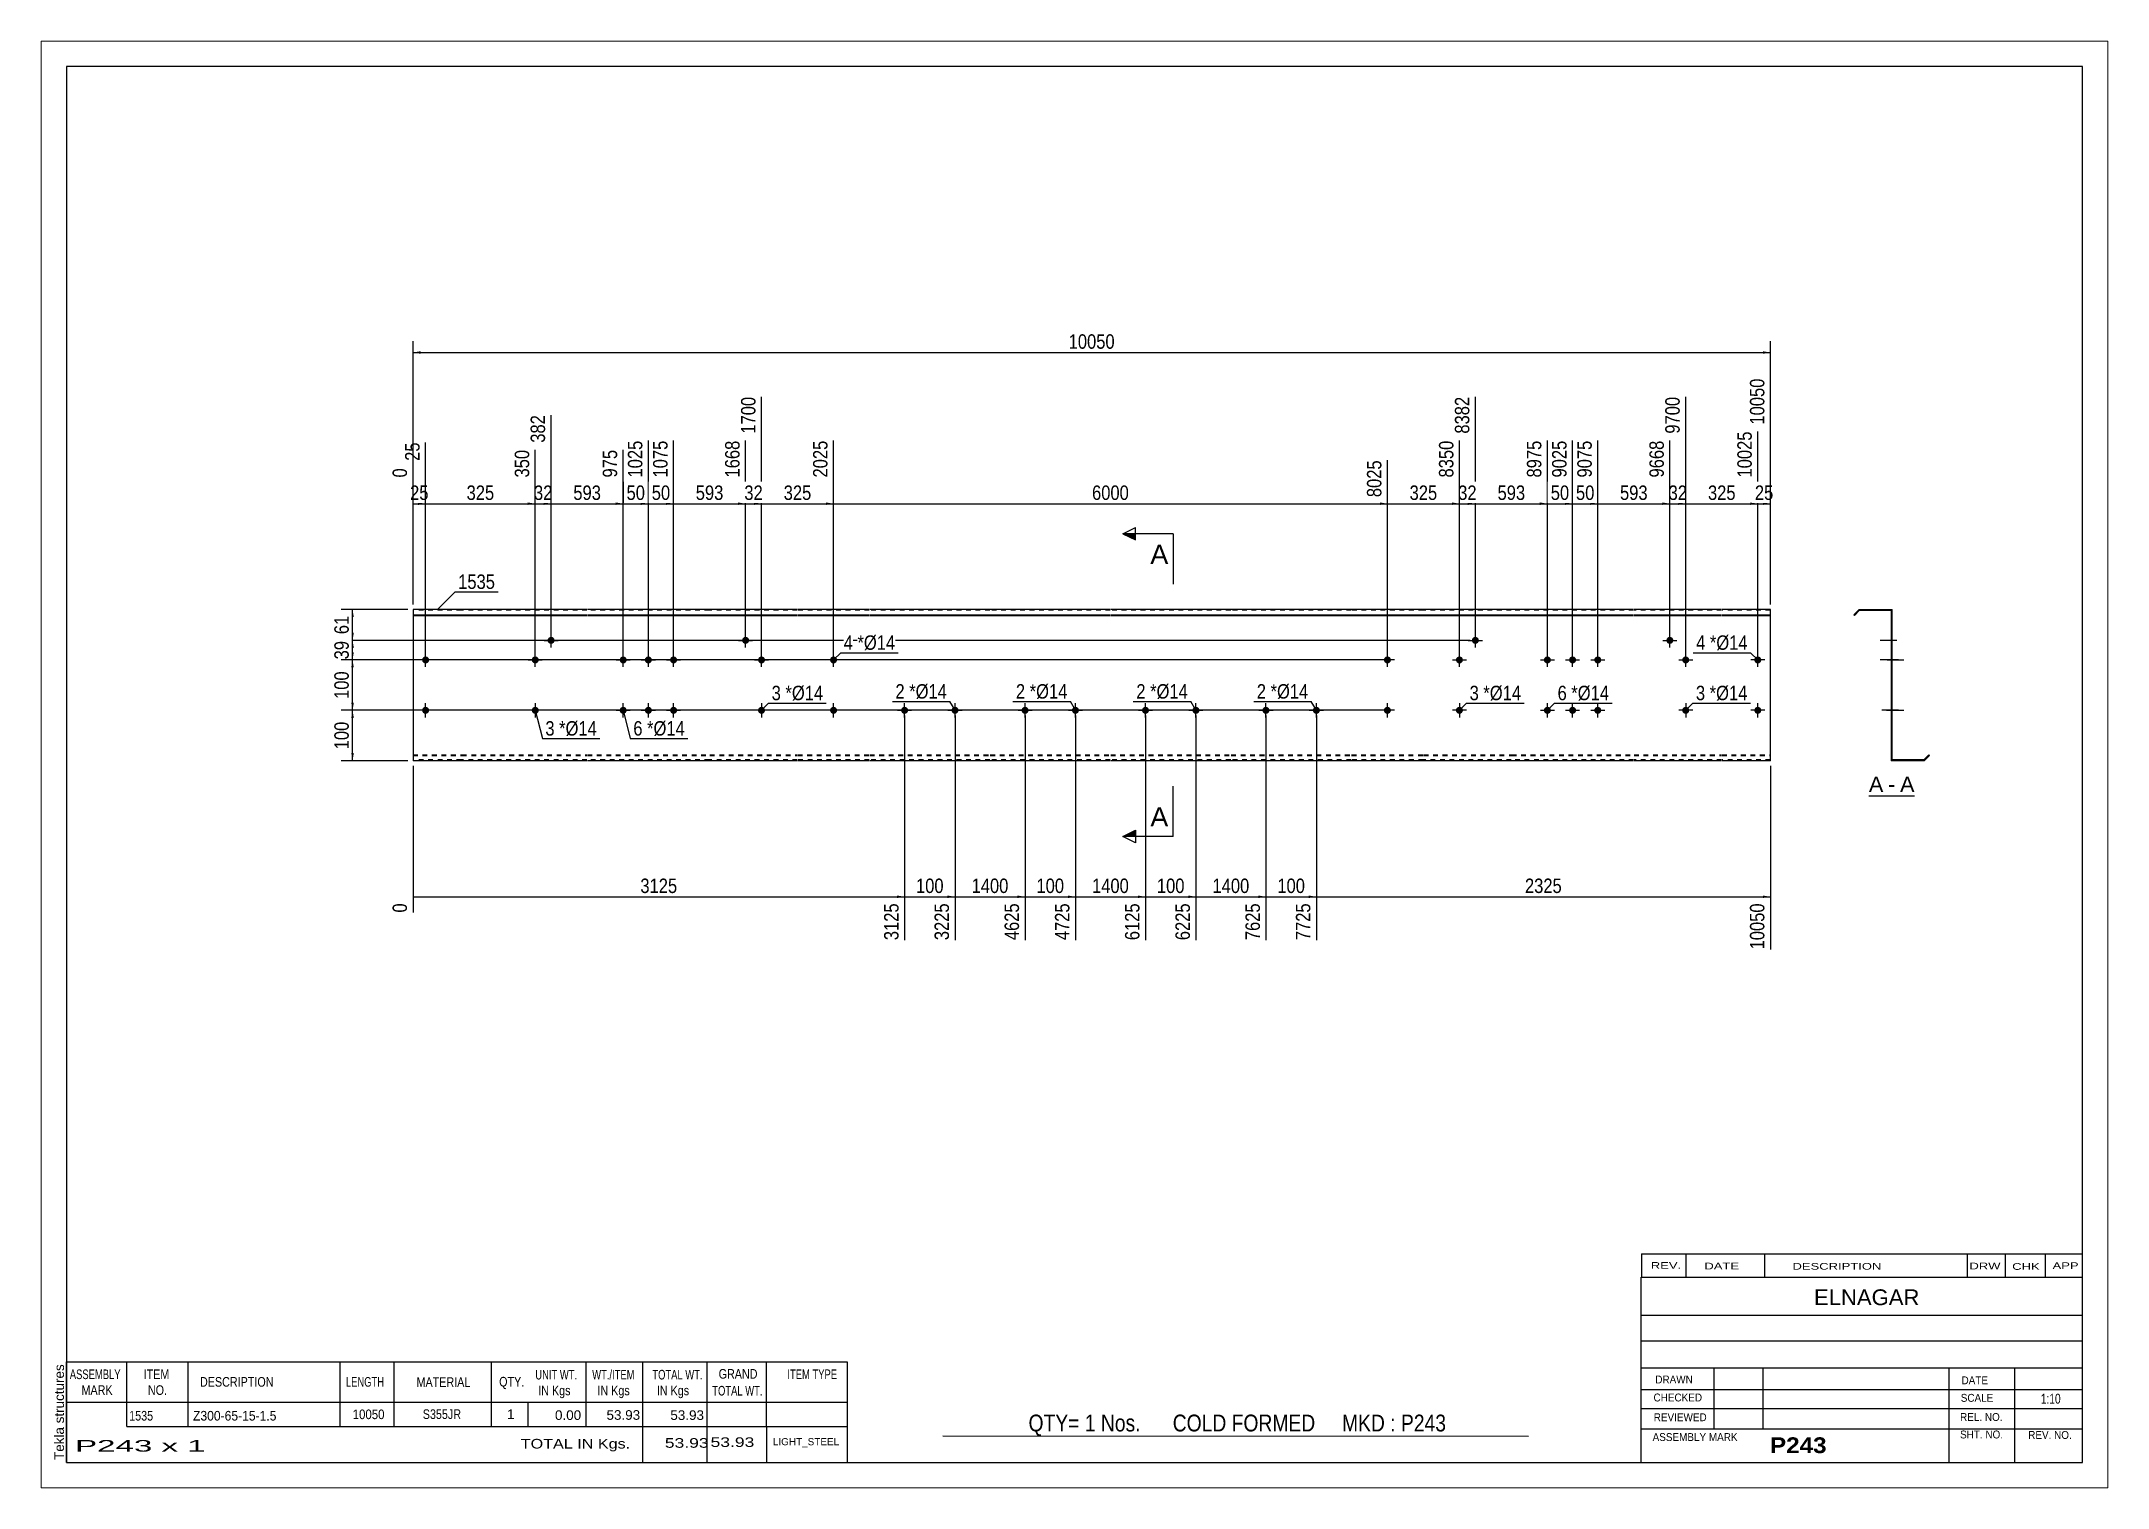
# Paper-space layout 'Layout1' of a CAD drawing. Header units: millimetres. Extents: x 0 to 410, y 0 to 287.
# The model-space entities are those that its viewports show. They can reach past a viewport. Long polylines and large blocks are cut down to what shows.
import ezdxf

# ---------------------------------------------------------------- set-up
doc = ezdxf.new("R2010")
doc.units = ezdxf.units.MM
doc.linetypes.add('DXK_LINE_DOT1', pattern=[1.8814, 0.9407, -0.9407])
doc.layers.add('Viewport layer', color=7, linetype='Continuous', plot=False)
doc.styles.add('Arial', font='ARIAL.TTF', dxfattribs={"height": 0.2})
doc.styles.add('Arial Bold', font='ARIALBD.TTF', dxfattribs={"height": 0.2})
doc.styles.add('Arial Narrow', font='ARIALN.TTF', dxfattribs={"height": 0.2})

# ---------------------------------------------------------------- blocks, each defined once
blk = doc.blocks.new('Unknown-629091813-2150')
at = {"color": 5, "linetype": 'Continuous'}
for p, q in [((331.25, 122.75), (-68.75, 122.75)), ((-68.75, 122.75), (-68.75, -154.25)), ((331.25, -154.25), (331.25, 122.75)), ((-68.75, -154.25), (331.25, -154.25))]:
    blk.add_line(p, q, dxfattribs=at)
at = {"color": 174, "linetype": 'Continuous', "style": 'Arial'}
blk.add_text('Tekla structures', height=1.9102, rotation=90, dxfattribs=at).set_placement((-69.25, -153.75))
blk = doc.blocks.new('Unknown-629091813-12 - 1245')
at = {"color": 7, "linetype": 'Continuous'}
blk.add_line((288.88, -21.95), (297.91, -21.95), dxfattribs=at)
at = {"color": 0, "linetype": 'Continuous'}
blk.add_wipeout([(291.72, -21.2), (291.72, -18), (288.88, -18), (288.88, -21.2)], dxfattribs=at)
blk.add_wipeout([(294.1, -21.2), (294.1, -18), (292.68, -18), (292.68, -21.2)], dxfattribs=at)
at = {"color": 96, "linetype": 'Continuous', "style": 'Arial'}
blk.add_text('A', height=3.06, dxfattribs=at).set_placement((288.88, -21.2))
at = {"color": 0, "linetype": 'Continuous'}
blk.add_wipeout([(297.91, -21.2), (297.91, -18), (295.06, -18), (295.06, -21.2)], dxfattribs=at)
at = {"color": 96, "linetype": 'Continuous', "style": 'Arial'}
for s, p in [('-', (292.68, -21.2)), ('A', (295.06, -21.2))]:
    blk.add_text(s, height=3.06, dxfattribs=at).set_placement(p)
blk = doc.blocks.new('Bolt-629091813-1223 - 1203')
at = {"linetype": 'Continuous'}
for points in [[(224.38, 5, -1), (225.78, 5, -1)], [(229.38, 5, -1), (230.78, 5, -1)], [(234.38, 5, -1), (235.78, 5, -1)], [(224.38, -5, -1), (225.78, -5, -1)], [(229.38, -5, -1), (230.78, -5, -1)], [(234.38, -5, -1), (235.78, -5, -1)]]:
    blk.add_hatch(color=3, dxfattribs=at).paths.add_polyline_path(points)
at = {"color": 3, "linetype": 'Continuous'}
for p, q in [((223.68, 5), (226.48, 5)), ((225.08, 3.6), (225.08, 6.4)), ((228.68, 5), (231.48, 5)), ((230.08, 3.6), (230.08, 6.4)), ((233.68, 5), (236.48, 5)), ((235.08, 3.6), (235.08, 6.4)), ((225.08, -6.4), (225.08, -3.6)), ((230.08, -6.4), (230.08, -3.6)), ((235.08, -6.4), (235.08, -3.6)), ((223.68, -5), (226.48, -5)), ((228.68, -5), (231.48, -5)), ((233.68, -5), (236.48, -5))]:
    blk.add_line(p, q, dxfattribs=at)
blk = doc.blocks.new('Part-629091813-1218 - 1203')
at = {"color": 2, "linetype": 'Continuous'}
for p, q in [((0, 15), (0, -15)), ((9.6, 15), (0, 15)), ((0, 13.94), (9.6, 13.94)), ((0, 13.83), (9.6, 13.83)), ((34.5, 15), (9.7, 15)), ((9.7, 13.94), (34.5, 13.94)), ((9.7, 13.83), (34.5, 13.83)), ((58.8, 15), (34.6, 15)), ((34.6, 13.94), (58.8, 13.94)), ((34.6, 13.83), (58.8, 13.83)), ((76.25, 15), (58.9, 15)), ((58.9, 13.94), (76.25, 13.94)), ((58.9, 13.83), (76.25, 13.83)), ((90.54, 15), (76.35, 15)), ((76.35, 13.94), (90.54, 13.94)), ((76.35, 13.83), (90.54, 13.83)), ((114.44, 15), (90.64, 15)), ((90.64, 13.94), (114.44, 13.94)), ((90.64, 13.83), (114.44, 13.83)), ((138.34, 15), (114.54, 15)), ((114.54, 13.94), (138.34, 13.94)), ((114.54, 13.83), (138.34, 13.83)), ((162.24, 15), (138.44, 15)), ((138.44, 13.94), (162.24, 13.94)), ((138.44, 13.83), (162.24, 13.83)), ((186.14, 15), (162.34, 15)), ((162.34, 13.94), (186.14, 13.94)), ((162.34, 13.83), (186.14, 13.83)), ((200.43, 15), (186.24, 15)), ((186.24, 13.94), (200.43, 13.94)), ((186.24, 13.83), (200.43, 13.83)), ((217.89, 15), (200.53, 15)), ((200.53, 13.94), (217.89, 13.94)), ((200.53, 13.83), (217.89, 13.83)), ((242.18, 15), (217.99, 15)), ((217.99, 13.94), (242.18, 13.94)), ((217.99, 13.83), (242.18, 13.83)), ((259.63, 15), (242.28, 15)), ((242.28, 13.94), (259.63, 13.94)), ((242.28, 13.83), (259.63, 13.83)), ((269.33, 15), (259.73, 15)), ((259.73, 13.94), (269.33, 13.94)), ((259.73, 13.83), (269.33, 13.83)), ((269.33, 13.94), (269.33, 15)), ((269.33, -15), (269.33, 13.94)), ((9.6, -15), (0, -15)), ((34.5, -15), (9.7, -15)), ((58.8, -15), (34.6, -15)), ((76.25, -15), (58.9, -15)), ((90.54, -15), (76.35, -15)), ((114.44, -15), (90.64, -15)), ((138.34, -15), (114.54, -15)), ((162.24, -15), (138.44, -15)), ((186.14, -15), (162.34, -15)), ((200.43, -15), (186.24, -15)), ((217.89, -15), (200.53, -15)), ((242.18, -15), (217.99, -15)), ((259.63, -15), (242.28, -15)), ((269.33, -15), (259.73, -15))]:
    blk.add_line(p, q, dxfattribs=at)
at = {"color": 7, "linetype": 'DXK_LINE_DOT1'}
for p, q in [((9.6, 14.85), (0, 14.85)), ((34.5, 14.85), (9.7, 14.85)), ((58.8, 14.85), (34.6, 14.85)), ((76.25, 14.85), (58.9, 14.85)), ((90.54, 14.85), (76.35, 14.85)), ((114.44, 14.85), (90.64, 14.85)), ((138.34, 14.85), (114.54, 14.85)), ((162.24, 14.85), (138.44, 14.85)), ((186.14, 14.85), (162.34, 14.85)), ((200.43, 14.85), (186.24, 14.85)), ((217.89, 14.85), (200.53, 14.85)), ((242.18, 14.85), (217.99, 14.85)), ((259.63, 14.85), (242.28, 14.85)), ((269.33, 14.85), (259.73, 14.85)), ((0, -13.83), (9.6, -13.83)), ((0, -13.94), (9.6, -13.94)), ((9.6, -14.85), (0, -14.85)), ((9.7, -13.83), (34.5, -13.83)), ((9.7, -13.94), (34.5, -13.94)), ((34.5, -14.85), (9.7, -14.85)), ((34.6, -13.83), (58.8, -13.83)), ((34.6, -13.94), (58.8, -13.94)), ((58.8, -14.85), (34.6, -14.85)), ((58.9, -13.83), (76.25, -13.83)), ((58.9, -13.94), (76.25, -13.94)), ((76.25, -14.85), (58.9, -14.85)), ((76.35, -13.83), (90.54, -13.83)), ((76.35, -13.94), (90.54, -13.94)), ((90.54, -14.85), (76.35, -14.85)), ((90.64, -13.83), (114.44, -13.83)), ((90.64, -13.94), (114.44, -13.94)), ((114.44, -14.85), (90.64, -14.85)), ((114.54, -13.83), (138.34, -13.83)), ((114.54, -13.94), (138.34, -13.94)), ((138.34, -14.85), (114.54, -14.85)), ((138.44, -13.83), (162.24, -13.83)), ((138.44, -13.94), (162.24, -13.94)), ((162.24, -14.85), (138.44, -14.85)), ((162.34, -13.83), (186.14, -13.83)), ((162.34, -13.94), (186.14, -13.94)), ((186.14, -14.85), (162.34, -14.85)), ((186.24, -13.83), (200.43, -13.83)), ((186.24, -13.94), (200.43, -13.94)), ((200.43, -14.85), (186.24, -14.85)), ((200.53, -13.83), (217.89, -13.83)), ((200.53, -13.94), (217.89, -13.94)), ((217.89, -14.85), (200.53, -14.85)), ((217.99, -13.83), (242.18, -13.83)), ((217.99, -13.94), (242.18, -13.94)), ((242.18, -14.85), (217.99, -14.85)), ((242.28, -13.83), (259.63, -13.83)), ((242.28, -13.94), (259.63, -13.94)), ((259.63, -14.85), (242.28, -14.85)), ((259.73, -13.83), (269.33, -13.83)), ((259.73, -13.94), (269.33, -13.94)), ((269.33, -14.85), (259.73, -14.85))]:
    blk.add_line(p, q, dxfattribs=at)
blk = doc.blocks.new('Bolt-629091813-1219 - 1203')
at = {"linetype": 'Continuous'}
for points in [[(169.24, -4.3, -1), (169.24, -5.7, -1)], [(179.24, -4.3, -1), (179.24, -5.7, -1)]]:
    blk.add_hatch(color=3, dxfattribs=at).paths.add_polyline_path(points)
at = {"color": 3, "linetype": 'Continuous'}
for p, q in [((169.24, -6.4), (169.24, -3.6)), ((179.24, -6.4), (179.24, -3.6)), ((167.84, -5), (170.64, -5)), ((177.84, -5), (180.64, -5))]:
    blk.add_line(p, q, dxfattribs=at)
blk = doc.blocks.new('Bolt-629091813-1220 - 1203')
at = {"linetype": 'Continuous'}
for points in [[(145.34, -4.3, -1), (145.34, -5.7, -1)], [(155.34, -4.3, -1), (155.34, -5.7, -1)]]:
    blk.add_hatch(color=3, dxfattribs=at).paths.add_polyline_path(points)
at = {"color": 3, "linetype": 'Continuous'}
for p, q in [((145.34, -6.4), (145.34, -3.6)), ((155.34, -6.4), (155.34, -3.6)), ((143.94, -5), (146.74, -5)), ((153.94, -5), (156.74, -5))]:
    blk.add_line(p, q, dxfattribs=at)
blk = doc.blocks.new('Bolt-629091813-1221 - 1203')
at = {"linetype": 'Continuous'}
for points in [[(121.44, -4.3, -1), (121.44, -5.7, -1)], [(131.44, -4.3, -1), (131.44, -5.7, -1)]]:
    blk.add_hatch(color=3, dxfattribs=at).paths.add_polyline_path(points)
at = {"color": 3, "linetype": 'Continuous'}
for p, q in [((121.44, -6.4), (121.44, -3.6)), ((131.44, -6.4), (131.44, -3.6)), ((120.04, -5), (122.84, -5)), ((130.04, -5), (132.84, -5))]:
    blk.add_line(p, q, dxfattribs=at)
blk = doc.blocks.new('Bolt-629091813-1222 - 1203')
at = {"linetype": 'Continuous'}
for points in [[(97.54, -4.3, -1), (97.54, -5.7, -1)], [(107.54, -4.3, -1), (107.54, -5.7, -1)]]:
    blk.add_hatch(color=3, dxfattribs=at).paths.add_polyline_path(points)
at = {"color": 3, "linetype": 'Continuous'}
for p, q in [((97.54, -6.4), (97.54, -3.6)), ((107.54, -6.4), (107.54, -3.6)), ((96.14, -5), (98.94, -5)), ((106.14, -5), (108.94, -5))]:
    blk.add_line(p, q, dxfattribs=at)
blk = doc.blocks.new('Bolt-629091813-1224 - 1203')
at = {"linetype": 'Continuous'}
blk.add_hatch(color=3, dxfattribs=at).paths.add_polyline_path([(210.09, 8.88, -1), (211.49, 8.88, -1)])
at = {"color": 3, "linetype": 'Continuous'}
for p, q in [((209.39, 8.88), (212.19, 8.88)), ((210.79, 7.48), (210.79, 10.28))]:
    blk.add_line(p, q, dxfattribs=at)
blk = doc.blocks.new('Bolt-629091813-1225 - 1203')
at = {"linetype": 'Continuous'}
for points in [[(41, 5, -1), (42.4, 5, -1)], [(46, 5, -1), (47.4, 5, -1)], [(51, 5, -1), (52.4, 5, -1)], [(41, -5, -1), (42.4, -5, -1)], [(46, -5, -1), (47.4, -5, -1)], [(51, -5, -1), (52.4, -5, -1)]]:
    blk.add_hatch(color=3, dxfattribs=at).paths.add_polyline_path(points)
at = {"color": 3, "linetype": 'Continuous'}
for p, q in [((40.3, 5), (43.1, 5)), ((41.7, 3.6), (41.7, 6.4)), ((45.3, 5), (48.1, 5)), ((46.7, 3.6), (46.7, 6.4)), ((50.3, 5), (53.1, 5)), ((51.7, 3.6), (51.7, 6.4)), ((41.7, -6.4), (41.7, -3.6)), ((46.7, -6.4), (46.7, -3.6)), ((51.7, -6.4), (51.7, -3.6)), ((40.3, -5), (43.1, -5)), ((45.3, -5), (48.1, -5)), ((50.3, -5), (53.1, -5))]:
    blk.add_line(p, q, dxfattribs=at)
blk = doc.blocks.new('Bolt-629091813-1226 - 1203')
at = {"linetype": 'Continuous'}
blk.add_hatch(color=3, dxfattribs=at).paths.add_polyline_path([(26.7, 8.88, -1), (28.1, 8.88, -1)])
at = {"color": 3, "linetype": 'Continuous'}
for p, q in [((26, 8.88), (28.8, 8.88)), ((27.4, 7.48), (27.4, 10.28))]:
    blk.add_line(p, q, dxfattribs=at)
blk = doc.blocks.new('Bolt-629091813-1227 - 1203')
at = {"linetype": 'Continuous'}
blk.add_hatch(color=3, dxfattribs=at).paths.add_polyline_path([(23.55, 5, -1), (24.95, 5, -1)])
at = {"color": 3, "linetype": 'Continuous'}
for p, q in [((22.85, 5), (25.65, 5)), ((24.25, 3.6), (24.25, 6.4))]:
    blk.add_line(p, q, dxfattribs=at)
blk = doc.blocks.new('Bolt-629091813-1228 - 1203')
at = {"linetype": 'Continuous'}
blk.add_hatch(color=3, dxfattribs=at).paths.add_polyline_path([(206.93, 5, -1), (208.33, 5, -1)])
at = {"color": 3, "linetype": 'Continuous'}
for p, q in [((206.23, 5), (209.03, 5)), ((207.63, 3.6), (207.63, 6.4))]:
    blk.add_line(p, q, dxfattribs=at)
blk = doc.blocks.new('Bolt-629091813-1229 - 1203')
at = {"linetype": 'Continuous'}
blk.add_hatch(color=3, dxfattribs=at).paths.add_polyline_path([(208.33, -5, -1), (206.93, -5, -1)])
at = {"color": 3, "linetype": 'Continuous'}
for p, q in [((207.63, -3.6), (207.63, -6.4)), ((209.03, -5), (206.23, -5))]:
    blk.add_line(p, q, dxfattribs=at)
blk = doc.blocks.new('Bolt-629091813-1230 - 1203')
at = {"linetype": 'Continuous'}
blk.add_hatch(color=3, dxfattribs=at).paths.add_polyline_path([(248.68, 8.88, -1), (250.08, 8.88, -1)])
at = {"color": 3, "linetype": 'Continuous'}
for p, q in [((247.98, 8.88), (250.78, 8.88)), ((249.38, 7.48), (249.38, 10.28))]:
    blk.add_line(p, q, dxfattribs=at)
blk = doc.blocks.new('Bolt-629091813-1231 - 1203')
at = {"linetype": 'Continuous'}
blk.add_hatch(color=3, dxfattribs=at).paths.add_polyline_path([(251.83, 5, -1), (253.23, 5, -1)])
at = {"color": 3, "linetype": 'Continuous'}
for p, q in [((251.13, 5), (253.93, 5)), ((252.53, 3.6), (252.53, 6.4))]:
    blk.add_line(p, q, dxfattribs=at)
blk = doc.blocks.new('Bolt-629091813-1232 - 1203')
at = {"linetype": 'Continuous'}
blk.add_hatch(color=3, dxfattribs=at).paths.add_polyline_path([(253.23, -5, -1), (251.83, -5, -1)])
at = {"color": 3, "linetype": 'Continuous'}
for p, q in [((252.53, -3.6), (252.53, -6.4)), ((253.93, -5), (251.13, -5))]:
    blk.add_line(p, q, dxfattribs=at)
blk = doc.blocks.new('Bolt-629091813-1233 - 1203')
at = {"linetype": 'Continuous'}
for points in [[(192.64, 5, -1), (194.04, 5, -1)], [(266.13, 5, -1), (267.53, 5, -1)]]:
    blk.add_hatch(color=3, dxfattribs=at).paths.add_polyline_path(points)
at = {"color": 3, "linetype": 'Continuous'}
for p, q in [((194.74, 5), (191.94, 5)), ((193.34, 3.6), (193.34, 6.4)), ((268.23, 5), (265.43, 5)), ((266.83, 3.6), (266.83, 6.4))]:
    blk.add_line(p, q, dxfattribs=at)
blk = doc.blocks.new('Bolt-629091813-1234 - 1203')
at = {"linetype": 'Continuous'}
for points in [[(192.64, -5, -1), (194.04, -5, -1)], [(266.13, -5, -1), (267.53, -5, -1)]]:
    blk.add_hatch(color=3, dxfattribs=at).paths.add_polyline_path(points)
at = {"color": 3, "linetype": 'Continuous'}
for p, q in [((193.34, -6.4), (193.34, -3.6)), ((266.83, -6.4), (266.83, -3.6)), ((194.74, -5), (191.94, -5)), ((268.23, -5), (265.43, -5))]:
    blk.add_line(p, q, dxfattribs=at)
blk = doc.blocks.new('Bolt-629091813-1235 - 1203')
at = {"linetype": 'Continuous'}
blk.add_hatch(color=3, dxfattribs=at).paths.add_polyline_path([(24.95, -5, -1), (23.55, -5, -1)])
at = {"color": 3, "linetype": 'Continuous'}
for p, q in [((24.25, -3.6), (24.25, -6.4)), ((25.65, -5), (22.85, -5))]:
    blk.add_line(p, q, dxfattribs=at)
blk = doc.blocks.new('Bolt-629091813-1236 - 1203')
at = {"linetype": 'Continuous'}
blk.add_hatch(color=3, dxfattribs=at).paths.add_polyline_path([(65.29, 8.88, -1), (66.69, 8.88, -1)])
at = {"color": 3, "linetype": 'Continuous'}
for p, q in [((64.59, 8.88), (67.39, 8.88)), ((65.99, 7.48), (65.99, 10.28))]:
    blk.add_line(p, q, dxfattribs=at)
blk = doc.blocks.new('Bolt-629091813-1237 - 1203')
at = {"linetype": 'Continuous'}
blk.add_hatch(color=3, dxfattribs=at).paths.add_polyline_path([(68.45, 5, -1), (69.85, 5, -1)])
at = {"color": 3, "linetype": 'Continuous'}
for p, q in [((67.75, 5), (70.55, 5)), ((69.15, 3.6), (69.15, 6.4))]:
    blk.add_line(p, q, dxfattribs=at)
blk = doc.blocks.new('Bolt-629091813-1238 - 1203')
at = {"linetype": 'Continuous'}
blk.add_hatch(color=3, dxfattribs=at).paths.add_polyline_path([(69.85, -5, -1), (68.45, -5, -1)])
at = {"color": 3, "linetype": 'Continuous'}
for p, q in [((69.15, -3.6), (69.15, -6.4)), ((70.55, -5), (67.75, -5))]:
    blk.add_line(p, q, dxfattribs=at)
blk = doc.blocks.new('Bolt-629091813-1239 - 1203')
at = {"linetype": 'Continuous'}
for points in [[(1.8, 5, -1), (3.2, 5, -1)], [(82.74, 5, -1), (84.14, 5, -1)]]:
    blk.add_hatch(color=3, dxfattribs=at).paths.add_polyline_path(points)
at = {"color": 3, "linetype": 'Continuous'}
for p, q in [((3.9, 5), (1.1, 5)), ((2.5, 3.6), (2.5, 6.4)), ((84.84, 5), (82.04, 5)), ((83.44, 3.6), (83.44, 6.4))]:
    blk.add_line(p, q, dxfattribs=at)
blk = doc.blocks.new('Bolt-629091813-1240 - 1203')
at = {"linetype": 'Continuous'}
for points in [[(1.8, -5, -1), (3.2, -5, -1)], [(82.74, -5, -1), (84.14, -5, -1)]]:
    blk.add_hatch(color=3, dxfattribs=at).paths.add_polyline_path(points)
at = {"color": 3, "linetype": 'Continuous'}
for p, q in [((2.5, -6.4), (2.5, -3.6)), ((83.44, -6.4), (83.44, -3.6)), ((3.9, -5), (1.1, -5)), ((84.84, -5), (82.04, -5))]:
    blk.add_line(p, q, dxfattribs=at)
blk = doc.blocks.new('Bolt-629091813-1248 - 1245')
at = {"linetype": 'Continuous'}
blk.add_hatch(color=3, dxfattribs=at).paths.add_polyline_path([(293.47, -5.7), (293.47, -4.3), (293.32, -4.3), (293.32, -5.7)])
blk.add_hatch(color=3, dxfattribs=at).paths.add_polyline_path([(293.47, -5.7), (293.47, -4.3), (293.32, -4.3), (293.32, -5.7)])
at = {"color": 3, "linetype": 'Continuous'}
for p, q in [((292.37, -5), (295.12, -5)), ((292.37, -5), (295.12, -5)), ((293.32, -4.3), (293.47, -4.3)), ((293.32, -4.3), (293.47, -4.3)), ((293.32, -5.7), (293.47, -5.7)), ((293.32, -5.7), (293.47, -5.7))]:
    blk.add_line(p, q, dxfattribs=at)
blk = doc.blocks.new('Bolt-629091813-1264 - 1245')
at = {"linetype": 'Continuous'}
blk.add_hatch(color=3, dxfattribs=at).paths.add_polyline_path([(293.47, -5.7), (293.47, -4.3), (293.32, -4.3), (293.32, -5.7)])
at = {"color": 3, "linetype": 'Continuous'}
for p, q in [((293.47, -4.3), (293.32, -4.3)), ((294.27, -5), (293.32, -5)), ((293.47, -5.7), (293.32, -5.7))]:
    blk.add_line(p, q, dxfattribs=at)
blk = doc.blocks.new('Part-629091813-1247 - 1245')
at = {"color": 2, "linetype": 'Continuous'}
for p, q in [((286.97, 15), (285.91, 13.94)), ((285.91, 13.94), (286.01, 13.83)), ((286.01, 13.83), (287.03, 14.85)), ((286.97, 15), (293.47, 15)), ((287.03, 14.85), (293.32, 14.85)), ((293.32, 14.85), (293.32, -15)), ((293.47, -14.85), (293.47, 15)), ((299.82, -15), (293.32, -15)), ((299.75, -14.85), (293.47, -14.85)), ((300.77, -13.83), (299.75, -14.85)), ((299.82, -15), (300.88, -13.94)), ((300.88, -13.94), (300.77, -13.83))]:
    blk.add_line(p, q, dxfattribs=at)
blk = doc.blocks.new('Bolt-629091813-1249 - 1245')
at = {"linetype": 'Continuous'}
blk.add_hatch(color=3, dxfattribs=at).paths.add_polyline_path([(293.47, -5.7), (293.47, -4.3), (293.32, -4.3), (293.32, -5.7)])
blk.add_hatch(color=3, dxfattribs=at).paths.add_polyline_path([(293.47, -5.7), (293.47, -4.3), (293.32, -4.3), (293.32, -5.7)])
at = {"color": 3, "linetype": 'Continuous'}
for p, q in [((292.37, -5), (295.12, -5)), ((292.37, -5), (295.12, -5)), ((293.32, -4.3), (293.47, -4.3)), ((293.32, -4.3), (293.47, -4.3)), ((293.32, -5.7), (293.47, -5.7)), ((293.32, -5.7), (293.47, -5.7))]:
    blk.add_line(p, q, dxfattribs=at)
blk = doc.blocks.new('Bolt-629091813-1250 - 1245')
at = {"linetype": 'Continuous'}
blk.add_hatch(color=3, dxfattribs=at).paths.add_polyline_path([(293.47, -5.7), (293.47, -4.3), (293.32, -4.3), (293.32, -5.7)])
blk.add_hatch(color=3, dxfattribs=at).paths.add_polyline_path([(293.47, -5.7), (293.47, -4.3), (293.32, -4.3), (293.32, -5.7)])
at = {"color": 3, "linetype": 'Continuous'}
for p, q in [((292.37, -5), (295.12, -5)), ((292.37, -5), (295.12, -5)), ((293.32, -4.3), (293.47, -4.3)), ((293.32, -4.3), (293.47, -4.3)), ((293.32, -5.7), (293.47, -5.7)), ((293.32, -5.7), (293.47, -5.7))]:
    blk.add_line(p, q, dxfattribs=at)
blk = doc.blocks.new('Bolt-629091813-1251 - 1245')
at = {"linetype": 'Continuous'}
blk.add_hatch(color=3, dxfattribs=at).paths.add_polyline_path([(293.47, -5.7), (293.47, -4.3), (293.32, -4.3), (293.32, -5.7)])
blk.add_hatch(color=3, dxfattribs=at).paths.add_polyline_path([(293.47, -5.7), (293.47, -4.3), (293.32, -4.3), (293.32, -5.7)])
at = {"color": 3, "linetype": 'Continuous'}
for p, q in [((292.37, -5), (295.12, -5)), ((292.37, -5), (295.12, -5)), ((293.32, -4.3), (293.47, -4.3)), ((293.32, -4.3), (293.47, -4.3)), ((293.32, -5.7), (293.47, -5.7)), ((293.32, -5.7), (293.47, -5.7))]:
    blk.add_line(p, q, dxfattribs=at)
blk = doc.blocks.new('Bolt-629091813-1252 - 1245')
at = {"linetype": 'Continuous'}
for points in [[(293.32, 5.7), (293.32, 4.3), (293.47, 4.3), (293.47, 5.7)], [(293.32, 5.7), (293.32, 4.3), (293.47, 4.3), (293.47, 5.7)], [(293.32, 5.7), (293.32, 4.3), (293.47, 4.3), (293.47, 5.7)], [(293.32, -4.3), (293.32, -5.7), (293.47, -5.7), (293.47, -4.3)], [(293.32, -4.3), (293.32, -5.7), (293.47, -5.7), (293.47, -4.3)], [(293.32, -4.3), (293.32, -5.7), (293.47, -5.7), (293.47, -4.3)]]:
    blk.add_hatch(color=3, dxfattribs=at).paths.add_polyline_path(points)
at = {"color": 3, "linetype": 'Continuous'}
for p, q in [((294.77, 5), (291.47, 5)), ((294.77, 5), (291.47, 5)), ((294.77, 5), (291.47, 5)), ((293.47, 5.7), (293.32, 5.7)), ((293.47, 5.7), (293.32, 5.7)), ((293.47, 5.7), (293.32, 5.7)), ((293.47, 4.3), (293.32, 4.3)), ((293.47, 4.3), (293.32, 4.3)), ((293.47, 4.3), (293.32, 4.3)), ((294.77, -5), (291.47, -5)), ((294.77, -5), (291.47, -5)), ((294.77, -5), (291.47, -5)), ((293.47, -4.3), (293.32, -4.3)), ((293.47, -4.3), (293.32, -4.3)), ((293.47, -4.3), (293.32, -4.3)), ((293.47, -5.7), (293.32, -5.7)), ((293.47, -5.7), (293.32, -5.7)), ((293.47, -5.7), (293.32, -5.7))]:
    blk.add_line(p, q, dxfattribs=at)
blk = doc.blocks.new('Bolt-629091813-1253 - 1245')
at = {"linetype": 'Continuous'}
blk.add_hatch(color=3, dxfattribs=at).paths.add_polyline_path([(293.32, 9.58), (293.32, 8.18), (293.47, 8.18), (293.47, 9.58)])
at = {"color": 3, "linetype": 'Continuous'}
for p, q in [((294.42, 8.88), (291.12, 8.88)), ((293.47, 9.58), (293.32, 9.58)), ((293.47, 8.18), (293.32, 8.18))]:
    blk.add_line(p, q, dxfattribs=at)
blk = doc.blocks.new('Bolt-629091813-1254 - 1245')
at = {"linetype": 'Continuous'}
for points in [[(293.32, 5.7), (293.32, 4.3), (293.47, 4.3), (293.47, 5.7)], [(293.32, 5.7), (293.32, 4.3), (293.47, 4.3), (293.47, 5.7)], [(293.32, 5.7), (293.32, 4.3), (293.47, 4.3), (293.47, 5.7)], [(293.32, -4.3), (293.32, -5.7), (293.47, -5.7), (293.47, -4.3)], [(293.32, -4.3), (293.32, -5.7), (293.47, -5.7), (293.47, -4.3)], [(293.32, -4.3), (293.32, -5.7), (293.47, -5.7), (293.47, -4.3)]]:
    blk.add_hatch(color=3, dxfattribs=at).paths.add_polyline_path(points)
at = {"color": 3, "linetype": 'Continuous'}
for p, q in [((294.77, 5), (291.47, 5)), ((294.77, 5), (291.47, 5)), ((294.77, 5), (291.47, 5)), ((293.47, 5.7), (293.32, 5.7)), ((293.47, 5.7), (293.32, 5.7)), ((293.47, 5.7), (293.32, 5.7)), ((293.47, 4.3), (293.32, 4.3)), ((293.47, 4.3), (293.32, 4.3)), ((293.47, 4.3), (293.32, 4.3)), ((294.77, -5), (291.47, -5)), ((294.77, -5), (291.47, -5)), ((294.77, -5), (291.47, -5)), ((293.47, -4.3), (293.32, -4.3)), ((293.47, -4.3), (293.32, -4.3)), ((293.47, -4.3), (293.32, -4.3)), ((293.47, -5.7), (293.32, -5.7)), ((293.47, -5.7), (293.32, -5.7)), ((293.47, -5.7), (293.32, -5.7))]:
    blk.add_line(p, q, dxfattribs=at)
blk = doc.blocks.new('Bolt-629091813-1255 - 1245')
at = {"linetype": 'Continuous'}
blk.add_hatch(color=3, dxfattribs=at).paths.add_polyline_path([(293.32, 9.58), (293.32, 8.18), (293.47, 8.18), (293.47, 9.58)])
at = {"color": 3, "linetype": 'Continuous'}
for p, q in [((294.42, 8.88), (291.12, 8.88)), ((293.47, 9.58), (293.32, 9.58)), ((293.47, 8.18), (293.32, 8.18))]:
    blk.add_line(p, q, dxfattribs=at)
blk = doc.blocks.new('Bolt-629091813-1256 - 1245')
at = {"linetype": 'Continuous'}
blk.add_hatch(color=3, dxfattribs=at).paths.add_polyline_path([(293.32, 5.7), (293.32, 4.3), (293.47, 4.3), (293.47, 5.7)])
at = {"color": 3, "linetype": 'Continuous'}
for p, q in [((294.42, 5), (291.12, 5)), ((293.47, 5.7), (293.32, 5.7)), ((293.47, 4.3), (293.32, 4.3))]:
    blk.add_line(p, q, dxfattribs=at)
blk = doc.blocks.new('Bolt-629091813-1257 - 1245')
at = {"linetype": 'Continuous'}
blk.add_hatch(color=3, dxfattribs=at).paths.add_polyline_path([(293.32, 5.7), (293.32, 4.3), (293.47, 4.3), (293.47, 5.7)])
at = {"color": 3, "linetype": 'Continuous'}
for p, q in [((294.42, 5), (291.12, 5)), ((293.47, 5.7), (293.32, 5.7)), ((293.47, 4.3), (293.32, 4.3))]:
    blk.add_line(p, q, dxfattribs=at)
blk = doc.blocks.new('Bolt-629091813-1258 - 1245')
at = {"linetype": 'Continuous'}
blk.add_hatch(color=3, dxfattribs=at).paths.add_polyline_path([(293.47, -5.7), (293.47, -4.3), (293.32, -4.3), (293.32, -5.7)])
at = {"color": 3, "linetype": 'Continuous'}
for p, q in [((293.47, -4.3), (293.32, -4.3)), ((294.27, -5), (293.32, -5)), ((293.47, -5.7), (293.32, -5.7))]:
    blk.add_line(p, q, dxfattribs=at)
blk = doc.blocks.new('Bolt-629091813-1259 - 1245')
at = {"linetype": 'Continuous'}
blk.add_hatch(color=3, dxfattribs=at).paths.add_polyline_path([(293.32, 9.58), (293.32, 8.18), (293.47, 8.18), (293.47, 9.58)])
at = {"color": 3, "linetype": 'Continuous'}
for p, q in [((294.42, 8.88), (291.12, 8.88)), ((293.47, 9.58), (293.32, 9.58)), ((293.47, 8.18), (293.32, 8.18))]:
    blk.add_line(p, q, dxfattribs=at)
blk = doc.blocks.new('Bolt-629091813-1260 - 1245')
at = {"linetype": 'Continuous'}
blk.add_hatch(color=3, dxfattribs=at).paths.add_polyline_path([(293.32, 5.7), (293.32, 4.3), (293.47, 4.3), (293.47, 5.7)])
at = {"color": 3, "linetype": 'Continuous'}
for p, q in [((294.42, 5), (291.12, 5)), ((293.47, 5.7), (293.32, 5.7)), ((293.47, 4.3), (293.32, 4.3))]:
    blk.add_line(p, q, dxfattribs=at)
blk = doc.blocks.new('Bolt-629091813-1261 - 1245')
at = {"linetype": 'Continuous'}
blk.add_hatch(color=3, dxfattribs=at).paths.add_polyline_path([(293.47, -5.7), (293.47, -4.3), (293.32, -4.3), (293.32, -5.7)])
at = {"color": 3, "linetype": 'Continuous'}
for p, q in [((293.47, -4.3), (293.32, -4.3)), ((294.27, -5), (293.32, -5)), ((293.47, -5.7), (293.32, -5.7))]:
    blk.add_line(p, q, dxfattribs=at)
blk = doc.blocks.new('Bolt-629091813-1262 - 1245')
at = {"linetype": 'Continuous'}
blk.add_hatch(color=3, dxfattribs=at).paths.add_polyline_path([(293.32, 5.7), (293.32, 4.3), (293.47, 4.3), (293.47, 5.7)])
blk.add_hatch(color=3, dxfattribs=at).paths.add_polyline_path([(293.32, 5.7), (293.32, 4.3), (293.47, 4.3), (293.47, 5.7)])
at = {"color": 3, "linetype": 'Continuous'}
for p, q in [((292.52, 5), (295.82, 5)), ((292.52, 5), (295.82, 5)), ((293.32, 5.7), (293.47, 5.7)), ((293.32, 5.7), (293.47, 5.7)), ((293.32, 4.3), (293.47, 4.3)), ((293.32, 4.3), (293.47, 4.3))]:
    blk.add_line(p, q, dxfattribs=at)
blk = doc.blocks.new('Bolt-629091813-1263 - 1245')
at = {"linetype": 'Continuous'}
blk.add_hatch(color=3, dxfattribs=at).paths.add_polyline_path([(293.32, -4.3), (293.32, -5.7), (293.47, -5.7), (293.47, -4.3)])
blk.add_hatch(color=3, dxfattribs=at).paths.add_polyline_path([(293.32, -4.3), (293.32, -5.7), (293.47, -5.7), (293.47, -4.3)])
at = {"color": 3, "linetype": 'Continuous'}
for p, q in [((292.52, -5), (295.82, -5)), ((292.52, -5), (295.82, -5)), ((293.32, -4.3), (293.47, -4.3)), ((293.32, -4.3), (293.47, -4.3)), ((293.32, -5.7), (293.47, -5.7)), ((293.32, -5.7), (293.47, -5.7))]:
    blk.add_line(p, q, dxfattribs=at)
blk = doc.blocks.new('Bolt-629091813-1265 - 1245')
at = {"linetype": 'Continuous'}
blk.add_hatch(color=3, dxfattribs=at).paths.add_polyline_path([(293.32, 9.58), (293.32, 8.18), (293.47, 8.18), (293.47, 9.58)])
at = {"color": 3, "linetype": 'Continuous'}
for p, q in [((294.42, 8.88), (291.12, 8.88)), ((293.47, 9.58), (293.32, 9.58)), ((293.47, 8.18), (293.32, 8.18))]:
    blk.add_line(p, q, dxfattribs=at)
blk = doc.blocks.new('Bolt-629091813-1266 - 1245')
at = {"linetype": 'Continuous'}
blk.add_hatch(color=3, dxfattribs=at).paths.add_polyline_path([(293.32, 5.7), (293.32, 4.3), (293.47, 4.3), (293.47, 5.7)])
at = {"color": 3, "linetype": 'Continuous'}
for p, q in [((294.42, 5), (291.12, 5)), ((293.47, 5.7), (293.32, 5.7)), ((293.47, 4.3), (293.32, 4.3))]:
    blk.add_line(p, q, dxfattribs=at)
blk = doc.blocks.new('Bolt-629091813-1267 - 1245')
at = {"linetype": 'Continuous'}
blk.add_hatch(color=3, dxfattribs=at).paths.add_polyline_path([(293.47, -5.7), (293.47, -4.3), (293.32, -4.3), (293.32, -5.7)])
at = {"color": 3, "linetype": 'Continuous'}
for p, q in [((293.47, -4.3), (293.32, -4.3)), ((294.27, -5), (293.32, -5)), ((293.47, -5.7), (293.32, -5.7))]:
    blk.add_line(p, q, dxfattribs=at)
blk = doc.blocks.new('Bolt-629091813-1268 - 1245')
at = {"linetype": 'Continuous'}
blk.add_hatch(color=3, dxfattribs=at).paths.add_polyline_path([(293.32, 5.7), (293.32, 4.3), (293.47, 4.3), (293.47, 5.7)])
blk.add_hatch(color=3, dxfattribs=at).paths.add_polyline_path([(293.32, 5.7), (293.32, 4.3), (293.47, 4.3), (293.47, 5.7)])
at = {"color": 3, "linetype": 'Continuous'}
for p, q in [((292.52, 5), (295.82, 5)), ((292.52, 5), (295.82, 5)), ((293.32, 5.7), (293.47, 5.7)), ((293.32, 5.7), (293.47, 5.7)), ((293.32, 4.3), (293.47, 4.3)), ((293.32, 4.3), (293.47, 4.3))]:
    blk.add_line(p, q, dxfattribs=at)
blk = doc.blocks.new('Bolt-629091813-1269 - 1245')
at = {"linetype": 'Continuous'}
blk.add_hatch(color=3, dxfattribs=at).paths.add_polyline_path([(293.32, -4.3), (293.32, -5.7), (293.47, -5.7), (293.47, -4.3)])
blk.add_hatch(color=3, dxfattribs=at).paths.add_polyline_path([(293.32, -4.3), (293.32, -5.7), (293.47, -5.7), (293.47, -4.3)])
at = {"color": 3, "linetype": 'Continuous'}
for p, q in [((292.52, -5), (295.82, -5)), ((292.52, -5), (295.82, -5)), ((293.32, -4.3), (293.47, -4.3)), ((293.32, -4.3), (293.47, -4.3)), ((293.32, -5.7), (293.47, -5.7)), ((293.32, -5.7), (293.47, -5.7))]:
    blk.add_line(p, q, dxfattribs=at)
blk = doc.blocks.new('StraightDimension-629091813-1289 - 1203')
at = {"linetype": 'Continuous'}
blk.add_hatch(color=7, dxfattribs=at).paths.add_polyline_path([(251.03, 36.25), (252.53, 36), (251.03, 35.75)])
at = {"color": 7, "linetype": 'Continuous'}
for p, q in [((252.53, 6), (252.53, 57.21)), ((249.38, 9.88), (249.38, 48.51)), ((249.38, 36), (252.53, 36))]:
    blk.add_line(p, q, dxfattribs=at)
at = {"color": 0, "linetype": 'Continuous'}
blk.add_wipeout([(251.93, 57.81), (247.73, 57.81), (247.73, 49.3), (251.93, 49.3)], dxfattribs=at)
at = {"color": 0}
blk.add_wipeout([(253.38, 36.15), (253.38, 40.35), (248.53, 40.35), (248.53, 36.15)], dxfattribs=at)
at = {"color": 3, "linetype": 'Continuous', "style": 'Arial Narrow'}
blk.add_text('9700', height=2.863, rotation=90.0002, dxfattribs=at).set_placement((251.33, 49.9))
at = {"color": 3, "style": 'Arial Narrow'}
blk.add_text('32', height=2.863, dxfattribs=at).set_placement((249.13, 36.75))
blk = doc.blocks.new('StraightDimension-629091813-1293 - 1203')
at = {"linetype": 'Continuous'}
blk.add_hatch(color=7, dxfattribs=at).paths.add_polyline_path([(223.58, 36.25), (225.08, 36), (223.58, 35.75)])
at = {"color": 7, "linetype": 'Continuous'}
for p, q in [((210.79, 9.88), (210.79, 57.21)), ((225.08, 6), (225.08, 48.51)), ((210.79, 36), (225.08, 36))]:
    blk.add_line(p, q, dxfattribs=at)
at = {"color": 0}
blk.add_wipeout([(221.28, 36.15), (221.28, 40.35), (214.59, 40.35), (214.59, 36.15)], dxfattribs=at)
at = {"color": 0, "linetype": 'Continuous'}
blk.add_wipeout([(224.48, 49.11), (220.28, 49.11), (220.28, 40.6), (224.48, 40.6)], dxfattribs=at)
at = {"color": 3, "linetype": 'Continuous', "style": 'Arial Narrow'}
blk.add_text('8975', height=2.863, rotation=90.0002, dxfattribs=at).set_placement((223.88, 41.2))
at = {"color": 3, "style": 'Arial Narrow'}
blk.add_text('593', height=2.863, dxfattribs=at).set_placement((215.19, 36.75))
blk = doc.blocks.new('StraightDimension-629091813-1303 - 1203')
at = {"linetype": 'Continuous'}
blk.add_hatch(color=7, dxfattribs=at).paths.add_polyline_path([(25.9, 36.25), (27.4, 36), (25.9, 35.75)])
at = {"color": 7, "linetype": 'Continuous'}
for p, q in [((27.4, 9.88), (27.4, 53.58)), ((24.25, 6), (24.25, 46.68)), ((24.25, 36), (27.4, 36))]:
    blk.add_line(p, q, dxfattribs=at)
at = {"color": 0, "linetype": 'Continuous'}
blk.add_wipeout([(26.8, 54.18), (22.6, 54.18), (22.6, 47.5), (26.8, 47.5)], dxfattribs=at)
at = {"color": 0}
blk.add_wipeout([(28.25, 36.15), (28.25, 40.35), (23.4, 40.35), (23.4, 36.15)], dxfattribs=at)
at = {"color": 3, "linetype": 'Continuous', "style": 'Arial Narrow'}
blk.add_text('382', height=2.863, rotation=90.0002, dxfattribs=at).set_placement((26.2, 48.1))
at = {"color": 3, "style": 'Arial Narrow'}
blk.add_text('32', height=2.863, dxfattribs=at).set_placement((24, 36.75))
blk = doc.blocks.new('StraightDimension-629091813-1297 - 1203')
at = {"linetype": 'Continuous'}
blk.add_hatch(color=7, dxfattribs=at).paths.add_polyline_path([(81.94, 36.25), (83.44, 36), (81.94, 35.75)])
at = {"color": 7, "linetype": 'Continuous'}
for p, q in [((69.15, 6), (69.15, 57.21)), ((83.44, 6), (83.44, 48.51)), ((69.15, 36), (83.44, 36))]:
    blk.add_line(p, q, dxfattribs=at)
at = {"color": 0}
blk.add_wipeout([(79.64, 36.15), (79.64, 40.35), (72.95, 40.35), (72.95, 36.15)], dxfattribs=at)
at = {"color": 0, "linetype": 'Continuous'}
blk.add_wipeout([(82.84, 49.11), (78.64, 49.11), (78.64, 40.6), (82.84, 40.6)], dxfattribs=at)
at = {"color": 3, "linetype": 'Continuous', "style": 'Arial Narrow'}
blk.add_text('2025', height=2.863, rotation=90.0002, dxfattribs=at).set_placement((82.24, 41.2))
at = {"color": 3, "style": 'Arial Narrow'}
blk.add_text('325', height=2.863, dxfattribs=at).set_placement((73.55, 36.75))
blk = doc.blocks.new('StraightDimension-629091813-1292 - 1203')
at = {"linetype": 'Continuous'}
blk.add_hatch(color=7, dxfattribs=at).paths.add_polyline_path([(228.58, 36.25), (230.08, 36), (228.58, 35.75)])
at = {"color": 7, "linetype": 'Continuous'}
for p, q in [((225.08, 6), (225.08, 48.51)), ((230.08, 6), (230.08, 48.51)), ((225.08, 36), (230.08, 36))]:
    blk.add_line(p, q, dxfattribs=at)
at = {"color": 0}
blk.add_wipeout([(230.01, 36.15), (230.01, 40.35), (225.15, 40.35), (225.15, 36.15)], dxfattribs=at)
at = {"color": 0, "linetype": 'Continuous'}
blk.add_wipeout([(229.48, 49.11), (225.28, 49.11), (225.28, 40.6), (229.48, 40.6)], dxfattribs=at)
at = {"color": 3, "linetype": 'Continuous', "style": 'Arial Narrow'}
blk.add_text('9025', height=2.863, rotation=90.0002, dxfattribs=at).set_placement((228.88, 41.2))
at = {"color": 3, "style": 'Arial Narrow'}
blk.add_text('50', height=2.863, dxfattribs=at).set_placement((225.75, 36.75))
blk = doc.blocks.new('StraightDimension-629091813-1291 - 1203')
at = {"linetype": 'Continuous'}
blk.add_hatch(color=7, dxfattribs=at).paths.add_polyline_path([(233.58, 36.25), (235.08, 36), (233.58, 35.75)])
at = {"color": 7, "linetype": 'Continuous'}
for p, q in [((230.08, 6), (230.08, 48.51)), ((235.08, 6), (235.08, 48.51)), ((230.08, 36), (235.08, 36))]:
    blk.add_line(p, q, dxfattribs=at)
at = {"color": 0}
blk.add_wipeout([(235.01, 36.15), (235.01, 40.35), (230.15, 40.35), (230.15, 36.15)], dxfattribs=at)
at = {"color": 0, "linetype": 'Continuous'}
blk.add_wipeout([(234.48, 49.11), (230.28, 49.11), (230.28, 40.6), (234.48, 40.6)], dxfattribs=at)
at = {"color": 3, "linetype": 'Continuous', "style": 'Arial Narrow'}
blk.add_text('9075', height=2.863, rotation=90.0002, dxfattribs=at).set_placement((233.88, 41.2))
at = {"color": 3, "style": 'Arial Narrow'}
blk.add_text('50', height=2.863, dxfattribs=at).set_placement((230.75, 36.75))
blk = doc.blocks.new('StraightDimension-629091813-1301 - 1203')
at = {"linetype": 'Continuous'}
blk.add_hatch(color=7, dxfattribs=at).paths.add_polyline_path([(45.2, 36.25), (46.7, 36), (45.2, 35.75)])
at = {"color": 7, "linetype": 'Continuous'}
for p, q in [((41.7, 6), (41.7, 46.68)), ((46.7, 6), (46.7, 48.51)), ((41.7, 36), (46.7, 36))]:
    blk.add_line(p, q, dxfattribs=at)
at = {"color": 0}
blk.add_wipeout([(46.63, 36.15), (46.63, 40.35), (41.77, 40.35), (41.77, 36.15)], dxfattribs=at)
at = {"color": 0, "linetype": 'Continuous'}
blk.add_wipeout([(46.1, 49.11), (41.9, 49.11), (41.9, 40.6), (46.1, 40.6)], dxfattribs=at)
at = {"color": 3, "linetype": 'Continuous', "style": 'Arial Narrow'}
blk.add_text('1025', height=2.863, rotation=90.0002, dxfattribs=at).set_placement((45.5, 41.2))
at = {"color": 3, "style": 'Arial Narrow'}
blk.add_text('50', height=2.863, dxfattribs=at).set_placement((42.37, 36.75))
blk = doc.blocks.new('StraightDimension-629091813-1290 - 1203')
at = {"linetype": 'Continuous'}
blk.add_hatch(color=7, dxfattribs=at).paths.add_polyline_path([(247.88, 36.25), (249.38, 36), (247.88, 35.75)])
at = {"color": 7, "linetype": 'Continuous'}
for p, q in [((235.08, 6), (235.08, 48.51)), ((249.38, 9.88), (249.38, 48.51)), ((235.08, 36), (249.38, 36))]:
    blk.add_line(p, q, dxfattribs=at)
at = {"color": 0}
blk.add_wipeout([(245.57, 36.15), (245.57, 40.35), (238.89, 40.35), (238.89, 36.15)], dxfattribs=at)
at = {"color": 0, "linetype": 'Continuous'}
blk.add_wipeout([(248.78, 49.11), (244.58, 49.11), (244.58, 40.6), (248.78, 40.6)], dxfattribs=at)
at = {"color": 3, "linetype": 'Continuous', "style": 'Arial Narrow'}
blk.add_text('9668', height=2.863, rotation=90.0002, dxfattribs=at).set_placement((248.18, 41.2))
at = {"color": 3, "style": 'Arial Narrow'}
blk.add_text('593', height=2.863, dxfattribs=at).set_placement((239.49, 36.75))
blk = doc.blocks.new('StraightDimension-629091813-1305 - 1203')
at = {"linetype": 'Continuous'}
blk.add_hatch(color=7, dxfattribs=at).paths.add_polyline_path([(1, 36.25), (2.5, 36), (1, 35.75)])
at = {"color": 7, "linetype": 'Continuous'}
for p, q in [((2.5, 6), (2.5, 48.16)), ((0, 16), (0, 43.03)), ((0, 36), (2.5, 36))]:
    blk.add_line(p, q, dxfattribs=at)
at = {"color": 0, "linetype": 'Continuous'}
blk.add_wipeout([(1.9, 48.76), (-2.3, 48.76), (-2.3, 43.9), (1.9, 43.9)], dxfattribs=at)
at = {"color": 0}
blk.add_wipeout([(3.68, 36.15), (3.68, 40.35), (-1.18, 40.35), (-1.18, 36.15)], dxfattribs=at)
at = {"color": 0, "linetype": 'Continuous'}
blk.add_wipeout([(-0.6, 43.63), (-4.8, 43.63), (-4.8, 40.6), (-0.6, 40.6)], dxfattribs=at)
at = {"color": 3, "linetype": 'Continuous', "style": 'Arial Narrow'}
for s, height, p in [('25', 2.863, (1.3, 44.5)), ('0', 2.86, (-1.2, 41.2))]:
    blk.add_text(s, height=height, rotation=90.0002, dxfattribs=at).set_placement(p)
at = {"color": 3, "style": 'Arial Narrow'}
blk.add_text('25', height=2.863, dxfattribs=at).set_placement((-0.58, 36.75))
blk = doc.blocks.new('StraightDimension-629091813-1300 - 1203')
at = {"linetype": 'Continuous'}
blk.add_hatch(color=7, dxfattribs=at).paths.add_polyline_path([(50.2, 36.25), (51.7, 36), (50.2, 35.75)])
at = {"color": 7, "linetype": 'Continuous'}
for p, q in [((46.7, 6), (46.7, 48.51)), ((51.7, 6), (51.7, 48.51)), ((46.7, 36), (51.7, 36))]:
    blk.add_line(p, q, dxfattribs=at)
at = {"color": 0}
blk.add_wipeout([(51.63, 36.15), (51.63, 40.35), (46.77, 40.35), (46.77, 36.15)], dxfattribs=at)
at = {"color": 0, "linetype": 'Continuous'}
blk.add_wipeout([(51.1, 49.11), (46.9, 49.11), (46.9, 40.6), (51.1, 40.6)], dxfattribs=at)
at = {"color": 3, "linetype": 'Continuous', "style": 'Arial Narrow'}
blk.add_text('1075', height=2.863, rotation=90.0002, dxfattribs=at).set_placement((50.5, 41.2))
at = {"color": 3, "style": 'Arial Narrow'}
blk.add_text('50', height=2.863, dxfattribs=at).set_placement((47.37, 36.75))
blk = doc.blocks.new('StraightDimension-629091813-1299 - 1203')
at = {"linetype": 'Continuous'}
blk.add_hatch(color=7, dxfattribs=at).paths.add_polyline_path([(64.49, 36.25), (65.99, 36), (64.49, 35.75)])
at = {"color": 7, "linetype": 'Continuous'}
for p, q in [((51.7, 6), (51.7, 48.51)), ((65.99, 9.88), (65.99, 48.51)), ((51.7, 36), (65.99, 36))]:
    blk.add_line(p, q, dxfattribs=at)
at = {"color": 0}
blk.add_wipeout([(62.19, 36.15), (62.19, 40.35), (55.5, 40.35), (55.5, 36.15)], dxfattribs=at)
at = {"color": 0, "linetype": 'Continuous'}
blk.add_wipeout([(65.39, 49.11), (61.19, 49.11), (61.19, 40.6), (65.39, 40.6)], dxfattribs=at)
at = {"color": 3, "linetype": 'Continuous', "style": 'Arial Narrow'}
blk.add_text('1668', height=2.863, rotation=90.0002, dxfattribs=at).set_placement((64.79, 41.2))
at = {"color": 3, "style": 'Arial Narrow'}
blk.add_text('593', height=2.863, dxfattribs=at).set_placement((56.1, 36.75))
blk = doc.blocks.new('StraightDimension-629091813-1294 - 1203')
at = {"linetype": 'Continuous'}
blk.add_hatch(color=7, dxfattribs=at).paths.add_polyline_path([(209.29, 36.25), (210.79, 36), (209.29, 35.75)])
at = {"color": 7, "linetype": 'Continuous'}
for p, q in [((210.79, 9.88), (210.79, 57.21)), ((207.63, 6), (207.63, 48.51)), ((207.63, 36), (210.79, 36))]:
    blk.add_line(p, q, dxfattribs=at)
at = {"color": 0, "linetype": 'Continuous'}
blk.add_wipeout([(210.19, 57.81), (205.99, 57.81), (205.99, 49.3), (210.19, 49.3)], dxfattribs=at)
at = {"color": 0}
blk.add_wipeout([(211.64, 36.15), (211.64, 40.35), (206.78, 40.35), (206.78, 36.15)], dxfattribs=at)
at = {"color": 3, "linetype": 'Continuous', "style": 'Arial Narrow'}
blk.add_text('8382', height=2.863, rotation=90.0002, dxfattribs=at).set_placement((209.59, 49.9))
at = {"color": 3, "style": 'Arial Narrow'}
blk.add_text('32', height=2.863, dxfattribs=at).set_placement((207.38, 36.75))
blk = doc.blocks.new('StraightDimension-629091813-1288 - 1203')
at = {"linetype": 'Continuous'}
blk.add_hatch(color=7, dxfattribs=at).paths.add_polyline_path([(265.33, 36.25), (266.83, 36), (265.33, 35.75)])
at = {"color": 7, "linetype": 'Continuous'}
for p, q in [((252.53, 6), (252.53, 57.21)), ((266.83, 6), (266.83, 50.34)), ((252.53, 36), (266.83, 36))]:
    blk.add_line(p, q, dxfattribs=at)
at = {"color": 0}
blk.add_wipeout([(263.02, 36.15), (263.02, 40.35), (256.34, 40.35), (256.34, 36.15)], dxfattribs=at)
at = {"color": 0, "linetype": 'Continuous'}
blk.add_wipeout([(266.23, 50.94), (262.03, 50.94), (262.03, 40.6), (266.23, 40.6)], dxfattribs=at)
at = {"color": 3, "linetype": 'Continuous', "style": 'Arial Narrow'}
blk.add_text('10025', height=2.863, rotation=90.0002, dxfattribs=at).set_placement((265.63, 41.2))
at = {"color": 3, "style": 'Arial Narrow'}
blk.add_text('325', height=2.863, dxfattribs=at).set_placement((256.94, 36.75))
blk = doc.blocks.new('StraightDimension-629091813-1383 - 1203')
at = {"linetype": 'Continuous'}
blk.add_hatch(color=7, dxfattribs=at).paths.add_polyline_path([(153.84, -41.75), (155.34, -42), (153.84, -42.25)])
at = {"color": 7, "linetype": 'Continuous'}
for p, q in [((145.34, -6), (145.34, -50.61)), ((155.34, -6), (155.34, -50.61)), ((145.34, -42), (155.34, -42))]:
    blk.add_line(p, q, dxfattribs=at)
at = {"color": 0}
blk.add_wipeout([(153.68, -41.85), (153.68, -37.65), (147, -37.65), (147, -41.85)], dxfattribs=at)
at = {"color": 0, "linetype": 'Continuous'}
blk.add_wipeout([(154.74, -42.7), (150.54, -42.7), (150.54, -51.21), (154.74, -51.21)], dxfattribs=at)
at = {"color": 3, "style": 'Arial Narrow'}
blk.add_text('100', height=2.863, dxfattribs=at).set_placement((147.6, -41.25))
at = {"color": 3, "linetype": 'Continuous', "style": 'Arial Narrow'}
blk.add_text('6225', height=2.863, rotation=90.0002, dxfattribs=at).set_placement((154.14, -50.61))
blk = doc.blocks.new('StraightDimension-629091813-1298 - 1203')
at = {"linetype": 'Continuous'}
blk.add_hatch(color=7, dxfattribs=at).paths.add_polyline_path([(67.65, 36.25), (69.15, 36), (67.65, 35.75)])
at = {"color": 7, "linetype": 'Continuous'}
for p, q in [((69.15, 6), (69.15, 57.21)), ((65.99, 9.88), (65.99, 48.51)), ((65.99, 36), (69.15, 36))]:
    blk.add_line(p, q, dxfattribs=at)
at = {"color": 0, "linetype": 'Continuous'}
blk.add_wipeout([(68.55, 57.81), (64.35, 57.81), (64.35, 49.3), (68.55, 49.3)], dxfattribs=at)
at = {"color": 0}
blk.add_wipeout([(70, 36.15), (70, 40.35), (65.14, 40.35), (65.14, 36.15)], dxfattribs=at)
at = {"color": 3, "linetype": 'Continuous', "style": 'Arial Narrow'}
blk.add_text('1700', height=2.863, rotation=90.0002, dxfattribs=at).set_placement((67.95, 49.9))
at = {"color": 3, "style": 'Arial Narrow'}
blk.add_text('32', height=2.863, dxfattribs=at).set_placement((65.74, 36.75))
blk = doc.blocks.new('StraightDimension-629091813-1380 - 1203')
at = {"linetype": 'Continuous'}
blk.add_hatch(color=7, dxfattribs=at).paths.add_polyline_path([(267.83, -41.75), (269.33, -42), (267.83, -42.25)])
at = {"color": 7, "linetype": 'Continuous'}
for p, q in [((179.24, -6), (179.24, -50.61)), ((269.33, -16), (269.33, -52.44)), ((179.24, -42), (269.33, -42))]:
    blk.add_line(p, q, dxfattribs=at)
at = {"color": 0}
blk.add_wipeout([(228.54, -41.85), (228.54, -37.65), (220.03, -37.65), (220.03, -41.85)], dxfattribs=at)
at = {"color": 0, "linetype": 'Continuous'}
blk.add_wipeout([(268.73, -42.7), (264.53, -42.7), (264.53, -53.04), (268.73, -53.04)], dxfattribs=at)
at = {"color": 3, "style": 'Arial Narrow'}
blk.add_text('2325', height=2.863, dxfattribs=at).set_placement((220.63, -41.25))
at = {"color": 3, "linetype": 'Continuous', "style": 'Arial Narrow'}
blk.add_text('10050', height=2.863, rotation=90.0002, dxfattribs=at).set_placement((268.13, -52.44))
blk = doc.blocks.new('StraightDimension-629091813-1381 - 1203')
at = {"linetype": 'Continuous'}
blk.add_hatch(color=7, dxfattribs=at).paths.add_polyline_path([(177.74, -41.75), (179.24, -42), (177.74, -42.25)])
at = {"color": 7, "linetype": 'Continuous'}
for p, q in [((169.24, -6), (169.24, -50.61)), ((179.24, -6), (179.24, -50.61)), ((169.24, -42), (179.24, -42))]:
    blk.add_line(p, q, dxfattribs=at)
at = {"color": 0}
blk.add_wipeout([(177.58, -41.85), (177.58, -37.65), (170.9, -37.65), (170.9, -41.85)], dxfattribs=at)
at = {"color": 0, "linetype": 'Continuous'}
blk.add_wipeout([(178.64, -42.7), (174.44, -42.7), (174.44, -51.21), (178.64, -51.21)], dxfattribs=at)
at = {"color": 3, "style": 'Arial Narrow'}
blk.add_text('100', height=2.863, dxfattribs=at).set_placement((171.5, -41.25))
at = {"color": 3, "linetype": 'Continuous', "style": 'Arial Narrow'}
blk.add_text('7725', height=2.863, rotation=90.0002, dxfattribs=at).set_placement((178.04, -50.61))
blk = doc.blocks.new('StraightDimension-629091813-1287 - 1203')
at = {"linetype": 'Continuous'}
blk.add_hatch(color=7, dxfattribs=at).paths.add_polyline_path([(267.83, 36.25), (269.33, 36), (267.83, 35.75)])
at = {"color": 7, "linetype": 'Continuous'}
for p, q in [((269.33, 16), (269.33, 60.84)), ((266.83, 6), (266.83, 50.34)), ((266.83, 36), (269.33, 36))]:
    blk.add_line(p, q, dxfattribs=at)
at = {"color": 0, "linetype": 'Continuous'}
blk.add_wipeout([(268.73, 61.44), (264.53, 61.44), (264.53, 51.1), (268.73, 51.1)], dxfattribs=at)
at = {"color": 0}
blk.add_wipeout([(270.51, 36.15), (270.51, 40.35), (265.65, 40.35), (265.65, 36.15)], dxfattribs=at)
at = {"color": 3, "linetype": 'Continuous', "style": 'Arial Narrow'}
blk.add_text('10050', height=2.863, rotation=90.0002, dxfattribs=at).set_placement((268.13, 51.7))
at = {"color": 3, "style": 'Arial Narrow'}
blk.add_text('25', height=2.863, dxfattribs=at).set_placement((266.25, 36.75))
blk = doc.blocks.new('StraightDimension-629091813-1295 - 1203')
at = {"linetype": 'Continuous'}
blk.add_hatch(color=7, dxfattribs=at).paths.add_polyline_path([(206.13, 36.25), (207.63, 36), (206.13, 35.75)])
at = {"color": 7, "linetype": 'Continuous'}
for p, q in [((207.63, 6), (207.63, 48.51)), ((193.34, 6), (193.34, 44.61)), ((193.34, 36), (207.63, 36))]:
    blk.add_line(p, q, dxfattribs=at)
at = {"color": 0}
blk.add_wipeout([(203.83, 36.15), (203.83, 40.35), (197.14, 40.35), (197.14, 36.15)], dxfattribs=at)
at = {"color": 0, "linetype": 'Continuous'}
blk.add_wipeout([(207.03, 49.11), (202.83, 49.11), (202.83, 40.6), (207.03, 40.6)], dxfattribs=at)
at = {"color": 3, "linetype": 'Continuous', "style": 'Arial Narrow'}
blk.add_text('8350', height=2.863, rotation=90.0002, dxfattribs=at).set_placement((206.43, 41.2))
at = {"color": 3, "style": 'Arial Narrow'}
blk.add_text('325', height=2.863, dxfattribs=at).set_placement((197.74, 36.75))
blk = doc.blocks.new('StraightDimension-629091813-1296 - 1203')
at = {"linetype": 'Continuous'}
blk.add_hatch(color=7, dxfattribs=at).paths.add_polyline_path([(191.84, 36.25), (193.34, 36), (191.84, 35.75)])
at = {"color": 7, "linetype": 'Continuous'}
for p, q in [((83.44, 6), (83.44, 48.51)), ((193.34, 6), (193.34, 44.61)), ((83.44, 36), (193.34, 36))]:
    blk.add_line(p, q, dxfattribs=at)
at = {"color": 0, "linetype": 'Continuous'}
blk.add_wipeout([(192.74, 45.21), (188.54, 45.21), (188.54, 36.7), (192.74, 36.7)], dxfattribs=at)
at = {"color": 0}
blk.add_wipeout([(142.65, 36.15), (142.65, 40.35), (134.13, 40.35), (134.13, 36.15)], dxfattribs=at)
at = {"color": 3, "linetype": 'Continuous', "style": 'Arial Narrow'}
blk.add_text('8025', height=2.863, rotation=90.0002, dxfattribs=at).set_placement((192.14, 37.3))
at = {"color": 3, "style": 'Arial Narrow'}
blk.add_text('6000', height=2.863, dxfattribs=at).set_placement((134.73, 36.75))
blk = doc.blocks.new('StraightDimension-629091813-1302 - 1203')
at = {"linetype": 'Continuous'}
blk.add_hatch(color=7, dxfattribs=at).paths.add_polyline_path([(40.2, 36.25), (41.7, 36), (40.2, 35.75)])
at = {"color": 7, "linetype": 'Continuous'}
for p, q in [((27.4, 9.88), (27.4, 53.58)), ((41.7, 6), (41.7, 46.68)), ((27.4, 36), (41.7, 36))]:
    blk.add_line(p, q, dxfattribs=at)
at = {"color": 0}
blk.add_wipeout([(37.89, 36.15), (37.89, 40.35), (31.21, 40.35), (31.21, 36.15)], dxfattribs=at)
at = {"color": 0, "linetype": 'Continuous'}
blk.add_wipeout([(41.1, 47.28), (36.9, 47.28), (36.9, 40.6), (41.1, 40.6)], dxfattribs=at)
at = {"color": 3, "linetype": 'Continuous', "style": 'Arial Narrow'}
blk.add_text('975', height=2.863, rotation=90.0002, dxfattribs=at).set_placement((40.5, 41.2))
at = {"color": 3, "style": 'Arial Narrow'}
blk.add_text('593', height=2.863, dxfattribs=at).set_placement((31.81, 36.75))
blk = doc.blocks.new('StraightDimension-629091813-1304 - 1203')
at = {"linetype": 'Continuous'}
blk.add_hatch(color=7, dxfattribs=at).paths.add_polyline_path([(22.75, 36.25), (24.25, 36), (22.75, 35.75)])
at = {"color": 7, "linetype": 'Continuous'}
for p, q in [((2.5, 6), (2.5, 48.16)), ((24.25, 6), (24.25, 46.68)), ((2.5, 36), (24.25, 36))]:
    blk.add_line(p, q, dxfattribs=at)
at = {"color": 0, "linetype": 'Continuous'}
blk.add_wipeout([(23.65, 47.28), (19.45, 47.28), (19.45, 40.6), (23.65, 40.6)], dxfattribs=at)
at = {"color": 0}
blk.add_wipeout([(16.72, 36.15), (16.72, 40.35), (10.03, 40.35), (10.03, 36.15)], dxfattribs=at)
at = {"color": 3, "linetype": 'Continuous', "style": 'Arial Narrow'}
blk.add_text('350', height=2.863, rotation=90.0002, dxfattribs=at).set_placement((23.05, 41.2))
at = {"color": 3, "style": 'Arial Narrow'}
blk.add_text('325', height=2.863, dxfattribs=at).set_placement((10.63, 36.75))
blk = doc.blocks.new('StraightDimension-629091813-1382 - 1203')
at = {"linetype": 'Continuous'}
blk.add_hatch(color=7, dxfattribs=at).paths.add_polyline_path([(167.74, -41.75), (169.24, -42), (167.74, -42.25)])
at = {"color": 7, "linetype": 'Continuous'}
for p, q in [((155.34, -6), (155.34, -50.61)), ((169.24, -6), (169.24, -50.61)), ((155.34, -42), (169.24, -42))]:
    blk.add_line(p, q, dxfattribs=at)
at = {"color": 0}
blk.add_wipeout([(166.55, -41.85), (166.55, -37.65), (158.03, -37.65), (158.03, -41.85)], dxfattribs=at)
at = {"color": 0, "linetype": 'Continuous'}
blk.add_wipeout([(168.64, -42.7), (164.44, -42.7), (164.44, -51.21), (168.64, -51.21)], dxfattribs=at)
at = {"color": 3, "style": 'Arial Narrow'}
blk.add_text('1400', height=2.863, dxfattribs=at).set_placement((158.63, -41.25))
at = {"color": 3, "linetype": 'Continuous', "style": 'Arial Narrow'}
blk.add_text('7625', height=2.863, rotation=90.0002, dxfattribs=at).set_placement((168.04, -50.61))
blk = doc.blocks.new('StraightDimension-629091813-1384 - 1203')
at = {"linetype": 'Continuous'}
blk.add_hatch(color=7, dxfattribs=at).paths.add_polyline_path([(143.84, -41.75), (145.34, -42), (143.84, -42.25)])
at = {"color": 7, "linetype": 'Continuous'}
for p, q in [((131.44, -6), (131.44, -50.61)), ((145.34, -6), (145.34, -50.61)), ((131.44, -42), (145.34, -42))]:
    blk.add_line(p, q, dxfattribs=at)
at = {"color": 0}
blk.add_wipeout([(142.65, -41.85), (142.65, -37.65), (134.13, -37.65), (134.13, -41.85)], dxfattribs=at)
at = {"color": 0, "linetype": 'Continuous'}
blk.add_wipeout([(144.74, -42.7), (140.54, -42.7), (140.54, -51.21), (144.74, -51.21)], dxfattribs=at)
at = {"color": 3, "style": 'Arial Narrow'}
blk.add_text('1400', height=2.863, dxfattribs=at).set_placement((134.73, -41.25))
at = {"color": 3, "linetype": 'Continuous', "style": 'Arial Narrow'}
blk.add_text('6125', height=2.863, rotation=90.0002, dxfattribs=at).set_placement((144.14, -50.61))
blk = doc.blocks.new('StraightDimension-629091813-1385 - 1203')
at = {"linetype": 'Continuous'}
blk.add_hatch(color=7, dxfattribs=at).paths.add_polyline_path([(129.94, -41.75), (131.44, -42), (129.94, -42.25)])
at = {"color": 7, "linetype": 'Continuous'}
for p, q in [((121.44, -6), (121.44, -50.61)), ((131.44, -6), (131.44, -50.61)), ((121.44, -42), (131.44, -42))]:
    blk.add_line(p, q, dxfattribs=at)
at = {"color": 0}
blk.add_wipeout([(129.78, -41.85), (129.78, -37.65), (123.1, -37.65), (123.1, -41.85)], dxfattribs=at)
at = {"color": 0, "linetype": 'Continuous'}
blk.add_wipeout([(130.84, -42.7), (126.64, -42.7), (126.64, -51.21), (130.84, -51.21)], dxfattribs=at)
at = {"color": 3, "style": 'Arial Narrow'}
blk.add_text('100', height=2.863, dxfattribs=at).set_placement((123.7, -41.25))
at = {"color": 3, "linetype": 'Continuous', "style": 'Arial Narrow'}
blk.add_text('4725', height=2.863, rotation=90.0002, dxfattribs=at).set_placement((130.24, -50.61))
blk = doc.blocks.new('StraightDimension-629091813-1386 - 1203')
at = {"linetype": 'Continuous'}
blk.add_hatch(color=7, dxfattribs=at).paths.add_polyline_path([(119.94, -41.75), (121.44, -42), (119.94, -42.25)])
at = {"color": 7, "linetype": 'Continuous'}
for p, q in [((107.54, -6), (107.54, -50.61)), ((121.44, -6), (121.44, -50.61)), ((107.54, -42), (121.44, -42))]:
    blk.add_line(p, q, dxfattribs=at)
at = {"color": 0}
blk.add_wipeout([(118.75, -41.85), (118.75, -37.65), (110.23, -37.65), (110.23, -41.85)], dxfattribs=at)
at = {"color": 0, "linetype": 'Continuous'}
blk.add_wipeout([(120.84, -42.7), (116.64, -42.7), (116.64, -51.21), (120.84, -51.21)], dxfattribs=at)
at = {"color": 3, "style": 'Arial Narrow'}
blk.add_text('1400', height=2.863, dxfattribs=at).set_placement((110.83, -41.25))
at = {"color": 3, "linetype": 'Continuous', "style": 'Arial Narrow'}
blk.add_text('4625', height=2.863, rotation=90.0002, dxfattribs=at).set_placement((120.24, -50.61))
blk = doc.blocks.new('StraightDimension-629091813-1387 - 1203')
at = {"linetype": 'Continuous'}
blk.add_hatch(color=7, dxfattribs=at).paths.add_polyline_path([(106.04, -41.75), (107.54, -42), (106.04, -42.25)])
at = {"color": 7, "linetype": 'Continuous'}
for p, q in [((97.54, -6), (97.54, -50.61)), ((107.54, -6), (107.54, -50.61)), ((97.54, -42), (107.54, -42))]:
    blk.add_line(p, q, dxfattribs=at)
at = {"color": 0}
blk.add_wipeout([(105.88, -41.85), (105.88, -37.65), (99.2, -37.65), (99.2, -41.85)], dxfattribs=at)
at = {"color": 0, "linetype": 'Continuous'}
blk.add_wipeout([(106.94, -42.7), (102.74, -42.7), (102.74, -51.21), (106.94, -51.21)], dxfattribs=at)
at = {"color": 3, "style": 'Arial Narrow'}
blk.add_text('100', height=2.863, dxfattribs=at).set_placement((99.8, -41.25))
at = {"color": 3, "linetype": 'Continuous', "style": 'Arial Narrow'}
blk.add_text('3225', height=2.863, rotation=90.0002, dxfattribs=at).set_placement((106.34, -50.61))
blk = doc.blocks.new('StraightDimension-629091813-1388 - 1203')
at = {"linetype": 'Continuous'}
blk.add_hatch(color=7, dxfattribs=at).paths.add_polyline_path([(96.04, -41.75), (97.54, -42), (96.04, -42.25)])
at = {"color": 7, "linetype": 'Continuous'}
for p, q in [((97.54, -6), (97.54, -50.61)), ((0, -16), (0, -45.13)), ((0, -42), (97.54, -42))]:
    blk.add_line(p, q, dxfattribs=at)
at = {"color": 0}
blk.add_wipeout([(53.03, -41.85), (53.03, -37.65), (44.51, -37.65), (44.51, -41.85)], dxfattribs=at)
at = {"color": 0, "linetype": 'Continuous'}
for points in [[(-0.6, -42.7), (-4.8, -42.7), (-4.8, -45.73), (-0.6, -45.73)], [(96.94, -42.7), (92.74, -42.7), (92.74, -51.21), (96.94, -51.21)]]:
    blk.add_wipeout(points, dxfattribs=at)
at = {"color": 3, "style": 'Arial Narrow'}
blk.add_text('3125', height=2.863, dxfattribs=at).set_placement((45.11, -41.25))
at = {"color": 3, "linetype": 'Continuous', "style": 'Arial Narrow'}
for s, height, p in [('0', 2.86, (-1.2, -45.13)), ('3125', 2.863, (96.34, -50.61))]:
    blk.add_text(s, height=height, rotation=90.0002, dxfattribs=at).set_placement(p)
blk = doc.blocks.new('StraightDimension-629091813-1416 - 1203')
at = {"linetype": 'Continuous'}
for points in [[(-12.25, 13.5), (-12, 15), (-11.75, 13.5)], [(-11.75, 10.38), (-12, 8.88), (-12.25, 10.38)]]:
    blk.add_hatch(color=7, dxfattribs=at).paths.add_polyline_path(points)
at = {"color": 7, "linetype": 'Continuous'}
for p, q in [((-1, 15), (-14.25, 15)), ((-12, 8.88), (-12, 15)), ((209.79, 8.88), (-14.25, 8.88))]:
    blk.add_line(p, q, dxfattribs=at)
at = {"color": 0}
blk.add_wipeout([(-12.15, 14.37), (-16.35, 14.37), (-16.35, 9.51), (-12.15, 9.51)], dxfattribs=at)
at = {"color": 3, "style": 'Arial Narrow'}
blk.add_text('61', height=2.863, rotation=90.0002, dxfattribs=at).set_placement((-12.75, 10.11))
blk = doc.blocks.new('StraightDimension-629091813-1417 - 1203')
at = {"linetype": 'Continuous'}
for points in [[(-12.25, 7.38), (-12, 8.88), (-11.75, 7.38)], [(-11.75, 6.5), (-12, 5), (-12.25, 6.5)]]:
    blk.add_hatch(color=7, dxfattribs=at).paths.add_polyline_path(points)
at = {"color": 7, "linetype": 'Continuous'}
for p, q in [((209.79, 8.88), (-14.25, 8.88)), ((-12, 5), (-12, 8.88)), ((192.34, 5), (-14.25, 5))]:
    blk.add_line(p, q, dxfattribs=at)
at = {"color": 0}
blk.add_wipeout([(-12.15, 9.37), (-16.35, 9.37), (-16.35, 4.51), (-12.15, 4.51)], dxfattribs=at)
at = {"color": 3, "style": 'Arial Narrow'}
blk.add_text('39', height=2.863, rotation=90.0002, dxfattribs=at).set_placement((-12.75, 5.11))
blk = doc.blocks.new('StraightDimension-629091813-1418 - 1203')
at = {"linetype": 'Continuous'}
for points in [[(-12.25, 3.5), (-12, 5), (-11.75, 3.5)], [(-11.75, -3.5), (-12, -5), (-12.25, -3.5)]]:
    blk.add_hatch(color=7, dxfattribs=at).paths.add_polyline_path(points)
at = {"color": 7, "linetype": 'Continuous'}
for p, q in [((192.34, 5), (-14.25, 5)), ((-12, -5), (-12, 5)), ((192.34, -5), (-14.25, -5))]:
    blk.add_line(p, q, dxfattribs=at)
at = {"color": 0}
blk.add_wipeout([(-12.15, 3.34), (-16.35, 3.34), (-16.35, -3.34), (-12.15, -3.34)], dxfattribs=at)
at = {"color": 3, "style": 'Arial Narrow'}
blk.add_text('100', height=2.863, rotation=90.0002, dxfattribs=at).set_placement((-12.75, -2.74))
blk = doc.blocks.new('StraightDimension-629091813-1419 - 1203')
at = {"linetype": 'Continuous'}
for points in [[(-12.25, -6.5), (-12, -5), (-11.75, -6.5)], [(-11.75, -13.5), (-12, -15), (-12.25, -13.5)]]:
    blk.add_hatch(color=7, dxfattribs=at).paths.add_polyline_path(points)
at = {"color": 7, "linetype": 'Continuous'}
for p, q in [((192.34, -5), (-14.25, -5)), ((-12, -15), (-12, -5)), ((-1, -15), (-14.25, -15))]:
    blk.add_line(p, q, dxfattribs=at)
at = {"color": 0}
blk.add_wipeout([(-12.15, -6.66), (-16.35, -6.66), (-16.35, -13.34), (-12.15, -13.34)], dxfattribs=at)
at = {"color": 3, "style": 'Arial Narrow'}
blk.add_text('100', height=2.863, rotation=90.0002, dxfattribs=at).set_placement((-12.75, -12.74))
blk = doc.blocks.new('StraightDimension-629091813-1454 - 1203')
at = {"linetype": 'Continuous'}
for points in [[(1.5, 65.75), (0, 66), (1.5, 66.25)], [(267.83, 66.25), (269.33, 66), (267.83, 65.75)]]:
    blk.add_hatch(color=7, dxfattribs=at).paths.add_polyline_path(points)
at = {"color": 7, "linetype": 'Continuous'}
for p, q in [((0, 16), (0, 68.25)), ((0, 66), (269.33, 66)), ((269.33, 16), (269.33, 68.25))]:
    blk.add_line(p, q, dxfattribs=at)
at = {"color": 0}
blk.add_wipeout([(139.83, 66.15), (139.83, 70.35), (129.49, 70.35), (129.49, 66.15)], dxfattribs=at)
at = {"color": 3, "style": 'Arial Narrow'}
blk.add_text('10050', height=2.863, dxfattribs=at).set_placement((130.09, 66.75))
blk = doc.blocks.new('CBS_BOM-629091813-2231')
at = {"color": 7, "linetype": 'Continuous'}
for p, q in [((-68.78, -142.28), (-68.78, -134.28)), ((-68.78, -134.28), (86.14, -134.28)), ((-56.78, -142.28), (-56.78, -134.28)), ((-44.59, -142.28), (-44.59, -134.28)), ((-14.43, -142.28), (-14.43, -134.28)), ((-3.75, -142.28), (-3.75, -134.28)), ((15.57, -142.28), (15.57, -134.28)), ((34.37, -142.28), (34.37, -134.28)), ((45.58, -142.28), (45.58, -134.28)), ((58.37, -142.28), (58.37, -134.28)), ((70.12, -142.28), (70.12, -134.28)), ((86.14, -134.29), (86.14, -142.27)), ((-68.78, -142.28), (86.14, -142.28)), ((-68.78, -147.08), (-68.78, -142.28)), ((-56.78, -147.08), (-56.78, -142.28)), ((-44.59, -147.08), (-44.59, -142.28)), ((-14.43, -147.08), (-14.43, -142.28)), ((-3.75, -147.08), (-3.75, -142.28)), ((15.57, -147.08), (15.57, -142.28)), ((22.83, -147.08), (22.83, -142.28)), ((34.37, -147.08), (34.37, -142.28)), ((45.58, -147.08), (45.58, -142.28)), ((58.37, -147.08), (58.37, -142.28)), ((70.14, -147.08), (70.14, -142.28)), ((86.14, -142.28), (86.14, -147.08)), ((-68.78, -154.28), (-68.78, -147.1)), ((-56.78, -147.08), (86.14, -147.08)), ((45.58, -154.28), (45.58, -147.1)), ((58.37, -154.28), (58.37, -147.1)), ((70.18, -154.28), (70.18, -147.1)), ((86.14, -147.08), (86.14, -154.28)), ((-68.78, -154.28), (86.14, -154.28))]:
    blk.add_line(p, q, dxfattribs=at)
at = {"color": 3, "linetype": 'Continuous', "style": 'Arial'}
for s, height, width, p in [('ASSEMBLY', 1.91, 0.7, (-68.1, -137.71)), ('MARK', 1.91, 0.8, (-65.78, -140.84)), ('ITEM', 1.91, 0.8, (-53.45, -137.71)), ('NO.', 1.91, 0.8, (-52.6, -140.84)), ('DESCRIPTION', 1.9102, 0.8, (-42.27, -139.21)), ('LENGTH', 1.91, 0.7, (-13.32, -139.21)), ('MATERIAL', 1.91, 0.8, (0.7, -139.26)), ('QTY.', 1.91, 0.8, (17.09, -139.18)), ('UNIT WT.', 1.91, 0.7, (24.26, -137.78)), ('IN Kgs', 1.91, 0.8, (24.84, -140.92)), ('WT./ITEM', 1.91, 0.7, (35.55, -137.78)), ('IN Kgs', 1.91, 0.8, (36.59, -140.92)), ('TOTAL WT.', 1.91, 0.7, (47.49, -137.78)), ('IN Kgs', 1.91, 0.8, (48.38, -140.92)), ('TOTAL WT.', 1.91, 0.7, (59.38, -140.96)), ('GRAND', 1.91, 0.8, (60.64, -137.62)), ('ITEM TYPE', 1.91, 0.7, (74.28, -137.7))]:
    blk.add_text(s, height=height, dxfattribs=dict(at, width=width)).set_placement(p)
at = {"color": 7, "linetype": 'Continuous', "style": 'Arial'}
for s, height, width, p in [('1535', 1.91, 0.8, (-56.32, -145.93)), ('Z300-65-15-1.5', 1.9102, 0.9, (-43.65, -145.93)), ('10050', 1.91, 0.85, (-11.97, -145.65)), ('S355JR', 1.91, 0.8, (1.94, -145.62))]:
    blk.add_text(s, height=height, dxfattribs=dict(at, width=width)).set_placement(p)
for s, p in [('1', (18.66, -145.62)), ('0.00', (28.17, -145.81)), ('53.93', (38.39, -145.78)), ('53.93', (51.06, -145.81))]:
    blk.add_text(s, height=1.91, dxfattribs=at).set_placement(p)
at = {"color": 6, "linetype": 'Continuous', "style": 'Arial'}
for s, height, width, p in [('P243 x 1', 2.292, 2.05, (-67.06, -152.09)), ('TOTAL IN Kgs.', 1.9102, 1.2, (21.38, -151.48)), ('53.93', 1.91, 1.3, (49.97, -151.33)), ('53.93', 1.91, 1.3, (59.04, -151.17))]:
    blk.add_text(s, height=height, dxfattribs=dict(at, width=width)).set_placement(p)
blk.add_text('LIGHT_STEEL', height=1.4135, dxfattribs=at).set_placement((71.39, -150.83))
blk = doc.blocks.new('CBS_CALLOFF-629091813-2232')
at = {"color": 7, "linetype": 'Continuous'}
blk.add_line((105.13, -148.98), (221.36, -149), dxfattribs=at)
at = {"color": 3, "linetype": 'Continuous', "style": 'Arial Narrow'}
blk.add_text('QTY= 1 Nos.      COLD FORMED     MKD : P243', height=3.3405, dxfattribs=at).set_placement((122.13, -148.09))
blk = doc.blocks.new('CBS_NAME_BLOG-629091813-2233')
at = {"color": 7, "linetype": 'Continuous'}
for p, q in [((243.66, -117.5), (331.18, -117.5)), ((243.66, -154.21), (243.66, -117.5)), ((243.66, -125.04), (331.18, -125.04)), ((243.73, -130.09), (331.25, -130.09)), ((243.66, -135.46), (331.18, -135.46)), ((258.18, -147.57), (258.18, -135.47)), ((267.87, -147.54), (267.87, -135.47)), ((304.78, -154.21), (304.78, -135.48)), ((317.83, -154.21), (317.83, -135.47)), ((243.67, -139.76), (331.25, -139.74)), ((243.66, -143.51), (331.18, -143.51)), ((243.66, -147.55), (331.18, -147.55)), ((243.66, -154.25), (331.25, -154.25))]:
    blk.add_line(p, q, dxfattribs=at)
at = {"color": 3, "linetype": 'Continuous', "style": 'Arial'}
blk.add_text('ELNAGAR', height=3.133, dxfattribs=at).set_placement((277.98, -123.03))
at = {"color": 3, "linetype": 'Continuous'}
for s, height, style, width, p in [('DRAWN', 1.566, 'Arial', 0.9, (246.49, -138.57)), ('DATE', 1.566, 'Arial', 0.9, (307.25, -138.73)), ('CHECKED', 1.566, 'Arial', 0.9, (246.14, -142.14)), ('SCALE', 1.566, 'Arial', 0.9, (307.1, -142.21)), ('1:10', 1.957, 'Arial Narrow', 0.9, (322.99, -142.57)), ('REVIEWED', 1.566, 'Arial', 0.9, (246.18, -146.06)), ('REL. NO.', 1.566, 'Arial', 0.9, (306.96, -146.01)), ('ASSEMBLY MARK', 1.5663, 'Arial', 0.9, (245.96, -149.99)), ('P243', 3.131, 'Arial Bold', 1.1, (269.24, -152.39)), ('SHT. NO.', 1.566, 'Arial', 0.9, (306.96, -149.48)), ('REV. NO.', 1.566, 'Arial', 0.9, (320.48, -149.57))]:
    blk.add_text(s, height=height, dxfattribs=dict(at, style=style, width=width)).set_placement(p)
blk = doc.blocks.new('CBS_REVISION-629091813-2234')
at = {"color": 7, "linetype": 'Continuous'}
for p, q in [((243.74, -112.87), (331.24, -112.87)), ((243.74, -112.87), (243.74, -117.5)), ((252.54, -112.87), (252.54, -117.5)), ((268.13, -112.87), (268.13, -117.44)), ((308.39, -112.87), (308.39, -117.5)), ((315.93, -112.87), (315.93, -117.5)), ((323.88, -112.87), (323.88, -117.5)), ((243.74, -117.5), (331.24, -117.5))]:
    blk.add_line(p, q, dxfattribs=at)
at = {"color": 7, "style": 'Arial Narrow', "width": 1.7}
for s, height, p in [('REV.', 1.326, (245.6, -115.82)), ('DATE', 1.326, (256.23, -115.94)), ('DESCRIPTION', 1.3257, (273.71, -115.99)), ('DRW', 1.326, (308.82, -115.93)), ('CHK', 1.326, (317.31, -116.02)), ('APP', 1.326, (325.31, -115.87))]:
    blk.add_text(s, height=height, dxfattribs=at).set_placement(p)
blk = doc.blocks.new('MarkSet-629091813-1476 - 1203')
at = {"color": 0}
blk.add_wipeout([(28.09, -10.01), (28.09, -7.01), (26.26, -7.01), (26.26, -10.01)], dxfattribs=at)
blk.add_wipeout([(28.09, -10.01), (28.09, -7.01), (26.26, -7.01), (26.26, -10.01)], dxfattribs=at)
at = {"color": 7, "linetype": 'Continuous'}
blk.add_line((24.25, -5), (25.66, -10.61), dxfattribs=at)
at = {"color": 0}
blk.add_wipeout([(30.27, -10.01), (30.27, -7.01), (28.99, -7.01), (28.99, -10.01)], dxfattribs=at)
blk.add_wipeout([(30.27, -10.01), (30.27, -7.01), (28.99, -7.01), (28.99, -10.01)], dxfattribs=at)
at = {"color": 3, "style": 'Arial Narrow'}
blk.add_text('3', height=2.86, dxfattribs=at).set_placement((26.26, -10.01))
at = {"color": 0}
blk.add_wipeout([(36.48, -10.01), (36.48, -7.01), (30.27, -7.01), (30.27, -10.01)], dxfattribs=at)
blk.add_wipeout([(36.48, -10.01), (36.48, -7.01), (30.27, -7.01), (30.27, -10.01)], dxfattribs=at)
at = {"color": 7, "linetype": 'Continuous'}
blk.add_line((25.66, -10.61), (37.08, -10.61), dxfattribs=at)
at = {"color": 3, "style": 'Arial Narrow'}
for s, height, p in [('*', 2.86, (28.99, -10.01)), ('Ø14', 2.863, (30.27, -10.01))]:
    blk.add_text(s, height=height, dxfattribs=at).set_placement(p)
blk = doc.blocks.new('MarkSet-629091813-1495 - 1203')
at = {"color": 0}
blk.add_wipeout([(72.99, -2.99), (72.99, 0.01), (71.16, 0.01), (71.16, -2.99)], dxfattribs=at)
blk.add_wipeout([(72.99, -2.99), (72.99, 0.01), (71.16, 0.01), (71.16, -2.99)], dxfattribs=at)
at = {"color": 7, "linetype": 'Continuous'}
blk.add_line((69.15, -5), (70.56, -3.59), dxfattribs=at)
at = {"color": 0}
blk.add_wipeout([(75.17, -2.99), (75.17, 0.01), (73.89, 0.01), (73.89, -2.99)], dxfattribs=at)
blk.add_wipeout([(75.17, -2.99), (75.17, 0.01), (73.89, 0.01), (73.89, -2.99)], dxfattribs=at)
at = {"color": 3, "style": 'Arial Narrow'}
blk.add_text('3', height=2.86, dxfattribs=at).set_placement((71.16, -2.99))
at = {"color": 0}
blk.add_wipeout([(81.38, -2.99), (81.38, 0.01), (75.17, 0.01), (75.17, -2.99)], dxfattribs=at)
blk.add_wipeout([(81.38, -2.99), (81.38, 0.01), (75.17, 0.01), (75.17, -2.99)], dxfattribs=at)
at = {"color": 7, "linetype": 'Continuous'}
blk.add_line((70.56, -3.59), (81.98, -3.59), dxfattribs=at)
at = {"color": 3, "style": 'Arial Narrow'}
for s, height, p in [('*', 2.86, (73.89, -2.99)), ('Ø14', 2.863, (75.17, -2.99))]:
    blk.add_text(s, height=height, dxfattribs=at).set_placement(p)
blk = doc.blocks.new('MarkSet-629091813-1489 - 1203')
at = {"color": 0}
blk.add_wipeout([(256.42, 7.01), (256.42, 10.01), (254.59, 10.01), (254.59, 7.01)], dxfattribs=at)
blk.add_wipeout([(256.42, 7.01), (256.42, 10.01), (254.59, 10.01), (254.59, 7.01)], dxfattribs=at)
blk.add_wipeout([(258.6, 7.01), (258.6, 10.01), (257.32, 10.01), (257.32, 7.01)], dxfattribs=at)
blk.add_wipeout([(258.6, 7.01), (258.6, 10.01), (257.32, 10.01), (257.32, 7.01)], dxfattribs=at)
at = {"color": 3, "style": 'Arial Narrow'}
blk.add_text('4', height=2.86, dxfattribs=at).set_placement((254.59, 7.01))
at = {"color": 0}
blk.add_wipeout([(264.81, 7.01), (264.81, 10.01), (258.6, 10.01), (258.6, 7.01)], dxfattribs=at)
blk.add_wipeout([(264.81, 7.01), (264.81, 10.01), (258.6, 10.01), (258.6, 7.01)], dxfattribs=at)
at = {"color": 7, "linetype": 'Continuous'}
for p in [(253.99, 6.41), (266.83, 5)]:
    blk.add_line(p, (265.41, 6.41), dxfattribs=at)
at = {"color": 3, "style": 'Arial Narrow'}
for s, height, p in [('*', 2.86, (257.32, 7.01)), ('Ø14', 2.863, (258.6, 7.01))]:
    blk.add_text(s, height=height, dxfattribs=at).set_placement(p)
blk = doc.blocks.new('MarkSet-629091813-1483 - 1203')
at = {"color": 0}
blk.add_wipeout([(256.38, -2.99), (256.38, 0.01), (254.55, 0.01), (254.55, -2.99)], dxfattribs=at)
blk.add_wipeout([(256.38, -2.99), (256.38, 0.01), (254.55, 0.01), (254.55, -2.99)], dxfattribs=at)
at = {"color": 7, "linetype": 'Continuous'}
blk.add_line((252.53, -5), (253.95, -3.59), dxfattribs=at)
at = {"color": 0}
blk.add_wipeout([(258.55, -2.99), (258.55, 0.01), (257.28, 0.01), (257.28, -2.99)], dxfattribs=at)
blk.add_wipeout([(258.55, -2.99), (258.55, 0.01), (257.28, 0.01), (257.28, -2.99)], dxfattribs=at)
at = {"color": 3, "style": 'Arial Narrow'}
blk.add_text('3', height=2.86, dxfattribs=at).set_placement((254.55, -2.99))
at = {"color": 0}
blk.add_wipeout([(264.77, -2.99), (264.77, 0.01), (258.55, 0.01), (258.55, -2.99)], dxfattribs=at)
blk.add_wipeout([(264.77, -2.99), (264.77, 0.01), (258.55, 0.01), (258.55, -2.99)], dxfattribs=at)
at = {"color": 7, "linetype": 'Continuous'}
blk.add_line((253.95, -3.59), (265.37, -3.59), dxfattribs=at)
at = {"color": 3, "style": 'Arial Narrow'}
for s, height, p in [('*', 2.86, (257.28, -2.99)), ('Ø14', 2.863, (258.55, -2.99))]:
    blk.add_text(s, height=height, dxfattribs=at).set_placement(p)
blk = doc.blocks.new('MarkSet-629091813-1501 - 1203')
at = {"color": 0}
blk.add_wipeout([(87.29, 7.01), (87.29, 10.01), (85.46, 10.01), (85.46, 7.01)], dxfattribs=at)
blk.add_wipeout([(87.29, 7.01), (87.29, 10.01), (85.46, 10.01), (85.46, 7.01)], dxfattribs=at)
at = {"color": 7, "linetype": 'Continuous'}
blk.add_line((83.44, 5), (84.86, 6.41), dxfattribs=at)
at = {"color": 0}
blk.add_wipeout([(89.46, 7.01), (89.46, 10.01), (88.19, 10.01), (88.19, 7.01)], dxfattribs=at)
blk.add_wipeout([(89.46, 7.01), (89.46, 10.01), (88.19, 10.01), (88.19, 7.01)], dxfattribs=at)
at = {"color": 3, "style": 'Arial Narrow'}
blk.add_text('4', height=2.86, dxfattribs=at).set_placement((85.46, 7.01))
at = {"color": 0}
blk.add_wipeout([(95.68, 7.01), (95.68, 10.01), (89.46, 10.01), (89.46, 7.01)], dxfattribs=at)
blk.add_wipeout([(95.68, 7.01), (95.68, 10.01), (89.46, 10.01), (89.46, 7.01)], dxfattribs=at)
at = {"color": 7, "linetype": 'Continuous'}
blk.add_line((84.86, 6.41), (96.28, 6.41), dxfattribs=at)
at = {"color": 3, "style": 'Arial Narrow'}
for s, height, p in [('*', 2.86, (88.19, 7.01)), ('Ø14', 2.863, (89.46, 7.01))]:
    blk.add_text(s, height=height, dxfattribs=at).set_placement(p)
blk = doc.blocks.new('Mark-629091813-1505 - 1203')
at = {"color": 0}
blk.add_wipeout([(145.35, -2.67), (145.35, 0.33), (143.52, 0.33), (143.52, -2.67)], dxfattribs=at)
blk.add_wipeout([(145.35, -2.67), (145.35, 0.33), (143.52, 0.33), (143.52, -2.67)], dxfattribs=at)
blk.add_wipeout([(147.53, -2.67), (147.53, 0.33), (146.25, 0.33), (146.25, -2.67)], dxfattribs=at)
blk.add_wipeout([(147.53, -2.67), (147.53, 0.33), (146.25, 0.33), (146.25, -2.67)], dxfattribs=at)
at = {"color": 3, "style": 'Arial Narrow'}
blk.add_text('2', height=2.86, dxfattribs=at).set_placement((143.52, -2.67))
at = {"color": 0}
blk.add_wipeout([(153.74, -2.67), (153.74, 0.33), (147.53, 0.33), (147.53, -2.67)], dxfattribs=at)
blk.add_wipeout([(153.74, -2.67), (153.74, 0.33), (147.53, 0.33), (147.53, -2.67)], dxfattribs=at)
at = {"color": 7, "linetype": 'Continuous'}
for p in [(142.92, -3.27), (155.34, -5)]:
    blk.add_line(p, (154.34, -3.27), dxfattribs=at)
at = {"color": 3, "style": 'Arial Narrow'}
for s, height, p in [('*', 2.86, (146.25, -2.67)), ('Ø14', 2.863, (147.53, -2.67))]:
    blk.add_text(s, height=height, dxfattribs=at).set_placement(p)
blk = doc.blocks.new('SectionMark-629091813-1285 - 1203')
at = {"linetype": 'Continuous'}
for points in [[(143.36, 30.05), (143.36, 28.8), (140.86, 30.05)], [(143.36, -28.8), (143.36, -30.05), (140.86, -30.05)]]:
    blk.add_hatch(color=30, dxfattribs=at).paths.add_polyline_path(points)
at = {"color": 30, "linetype": 'Continuous'}
for p, q in [((140.86, 30.05), (143.36, 31.3)), ((140.86, 30.05), (143.36, 28.8)), ((143.36, 28.8), (143.36, 31.3)), ((140.86, -30.05), (143.36, -28.8)), ((143.36, -31.3), (140.86, -30.05)), ((143.36, -28.8), (143.36, -31.3))]:
    blk.add_line(p, q, dxfattribs=at)
at = {"color": 0, "linetype": 'Continuous'}
for points in [[(149.86, 24.05), (149.86, 28.05), (146.3, 28.05), (146.3, 24.05)], [(149.86, -28.05), (149.86, -24.05), (146.3, -24.05), (146.3, -28.05)]]:
    blk.add_wipeout(points, dxfattribs=at)
at = {"color": 30, "linetype": 'Continuous'}
for p, q in [((150.86, 30.05), (140.86, 30.05)), ((150.86, 30.05), (150.86, 20.05)), ((150.86, -30.05), (150.86, -20.05)), ((150.86, -30.05), (140.86, -30.05))]:
    blk.add_line(p, q, dxfattribs=at)
at = {"color": 96, "linetype": 'Continuous', "style": 'Arial'}
for p in [(146.3, 24.05), (146.3, -28.05)]:
    blk.add_text('A', height=3.82, dxfattribs=at).set_placement(p)
blk = doc.blocks.new('Mark-629091813-1457 - 1203')
at = {"color": 0}
blk.add_wipeout([(16.27, 19.09), (16.27, 22.09), (8.96, 22.09), (8.96, 19.09)], dxfattribs=at)
blk.add_wipeout([(16.27, 19.09), (16.27, 22.09), (8.96, 22.09), (8.96, 19.09)], dxfattribs=at)
at = {"color": 7, "linetype": 'Continuous'}
for p, q in [((4.82, 14.95), (8.36, 18.49)), ((8.36, 18.49), (16.87, 18.49))]:
    blk.add_line(p, q, dxfattribs=at)
at = {"color": 3, "style": 'Arial Narrow'}
blk.add_text('1535', height=2.863, dxfattribs=at).set_placement((8.96, 19.09))
blk = doc.blocks.new('MarkSet-629091813-1469 - 1203')
at = {"color": 0}
blk.add_wipeout([(211.47, -2.99), (211.47, 0.01), (209.65, 0.01), (209.65, -2.99)], dxfattribs=at)
blk.add_wipeout([(211.47, -2.99), (211.47, 0.01), (209.65, 0.01), (209.65, -2.99)], dxfattribs=at)
at = {"color": 7, "linetype": 'Continuous'}
blk.add_line((207.63, -5), (209.05, -3.59), dxfattribs=at)
at = {"color": 0}
blk.add_wipeout([(213.65, -2.99), (213.65, 0.01), (212.37, 0.01), (212.37, -2.99)], dxfattribs=at)
blk.add_wipeout([(213.65, -2.99), (213.65, 0.01), (212.37, 0.01), (212.37, -2.99)], dxfattribs=at)
at = {"color": 3, "style": 'Arial Narrow'}
blk.add_text('3', height=2.86, dxfattribs=at).set_placement((209.65, -2.99))
at = {"color": 0}
blk.add_wipeout([(219.86, -2.99), (219.86, 0.01), (213.65, 0.01), (213.65, -2.99)], dxfattribs=at)
blk.add_wipeout([(219.86, -2.99), (219.86, 0.01), (213.65, 0.01), (213.65, -2.99)], dxfattribs=at)
at = {"color": 7, "linetype": 'Continuous'}
blk.add_line((209.05, -3.59), (220.46, -3.59), dxfattribs=at)
at = {"color": 3, "style": 'Arial Narrow'}
for s, height, p in [('*', 2.86, (212.37, -2.99)), ('Ø14', 2.863, (213.65, -2.99))]:
    blk.add_text(s, height=height, dxfattribs=at).set_placement(p)
blk = doc.blocks.new('Mark-629091813-1504 - 1203')
at = {"color": 0}
blk.add_wipeout([(169.25, -2.67), (169.25, 0.33), (167.42, 0.33), (167.42, -2.67)], dxfattribs=at)
blk.add_wipeout([(169.25, -2.67), (169.25, 0.33), (167.42, 0.33), (167.42, -2.67)], dxfattribs=at)
blk.add_wipeout([(171.43, -2.67), (171.43, 0.33), (170.15, 0.33), (170.15, -2.67)], dxfattribs=at)
blk.add_wipeout([(171.43, -2.67), (171.43, 0.33), (170.15, 0.33), (170.15, -2.67)], dxfattribs=at)
at = {"color": 3, "style": 'Arial Narrow'}
blk.add_text('2', height=2.86, dxfattribs=at).set_placement((167.42, -2.67))
at = {"color": 0}
blk.add_wipeout([(177.64, -2.67), (177.64, 0.33), (171.43, 0.33), (171.43, -2.67)], dxfattribs=at)
blk.add_wipeout([(177.64, -2.67), (177.64, 0.33), (171.43, 0.33), (171.43, -2.67)], dxfattribs=at)
at = {"color": 7, "linetype": 'Continuous'}
for p in [(166.82, -3.27), (179.24, -5)]:
    blk.add_line(p, (178.24, -3.27), dxfattribs=at)
at = {"color": 3, "style": 'Arial Narrow'}
for s, height, p in [('*', 2.86, (170.15, -2.67)), ('Ø14', 2.863, (171.43, -2.67))]:
    blk.add_text(s, height=height, dxfattribs=at).set_placement(p)
blk = doc.blocks.new('Mark-629091813-1506 - 1203')
at = {"color": 0}
blk.add_wipeout([(121.45, -2.67), (121.45, 0.33), (119.62, 0.33), (119.62, -2.67)], dxfattribs=at)
blk.add_wipeout([(121.45, -2.67), (121.45, 0.33), (119.62, 0.33), (119.62, -2.67)], dxfattribs=at)
blk.add_wipeout([(123.63, -2.67), (123.63, 0.33), (122.35, 0.33), (122.35, -2.67)], dxfattribs=at)
blk.add_wipeout([(123.63, -2.67), (123.63, 0.33), (122.35, 0.33), (122.35, -2.67)], dxfattribs=at)
at = {"color": 3, "style": 'Arial Narrow'}
blk.add_text('2', height=2.86, dxfattribs=at).set_placement((119.62, -2.67))
at = {"color": 0}
blk.add_wipeout([(129.84, -2.67), (129.84, 0.33), (123.63, 0.33), (123.63, -2.67)], dxfattribs=at)
blk.add_wipeout([(129.84, -2.67), (129.84, 0.33), (123.63, 0.33), (123.63, -2.67)], dxfattribs=at)
at = {"color": 7, "linetype": 'Continuous'}
for p in [(119.02, -3.27), (131.44, -5)]:
    blk.add_line(p, (130.44, -3.27), dxfattribs=at)
at = {"color": 3, "style": 'Arial Narrow'}
for s, height, p in [('*', 2.86, (122.35, -2.67)), ('Ø14', 2.863, (123.63, -2.67))]:
    blk.add_text(s, height=height, dxfattribs=at).set_placement(p)
blk = doc.blocks.new('Mark-629091813-1507 - 1203')
at = {"color": 0}
blk.add_wipeout([(97.55, -2.67), (97.55, 0.33), (95.72, 0.33), (95.72, -2.67)], dxfattribs=at)
blk.add_wipeout([(97.55, -2.67), (97.55, 0.33), (95.72, 0.33), (95.72, -2.67)], dxfattribs=at)
blk.add_wipeout([(99.73, -2.67), (99.73, 0.33), (98.45, 0.33), (98.45, -2.67)], dxfattribs=at)
blk.add_wipeout([(99.73, -2.67), (99.73, 0.33), (98.45, 0.33), (98.45, -2.67)], dxfattribs=at)
at = {"color": 3, "style": 'Arial Narrow'}
blk.add_text('2', height=2.86, dxfattribs=at).set_placement((95.72, -2.67))
at = {"color": 0}
blk.add_wipeout([(105.94, -2.67), (105.94, 0.33), (99.73, 0.33), (99.73, -2.67)], dxfattribs=at)
blk.add_wipeout([(105.94, -2.67), (105.94, 0.33), (99.73, 0.33), (99.73, -2.67)], dxfattribs=at)
at = {"color": 7, "linetype": 'Continuous'}
for p in [(95.12, -3.27), (107.54, -5)]:
    blk.add_line(p, (106.54, -3.27), dxfattribs=at)
at = {"color": 3, "style": 'Arial Narrow'}
for s, height, p in [('*', 2.86, (98.45, -2.67)), ('Ø14', 2.863, (99.73, -2.67))]:
    blk.add_text(s, height=height, dxfattribs=at).set_placement(p)
blk = doc.blocks.new('Mark-629091813-1508 - 1203')
at = {"color": 0}
blk.add_wipeout([(228.92, -2.99), (228.92, 0.01), (227.1, 0.01), (227.1, -2.99)], dxfattribs=at)
blk.add_wipeout([(228.92, -2.99), (228.92, 0.01), (227.1, 0.01), (227.1, -2.99)], dxfattribs=at)
at = {"color": 7, "linetype": 'Continuous'}
blk.add_line((225.08, -5), (226.5, -3.59), dxfattribs=at)
at = {"color": 0}
blk.add_wipeout([(231.1, -2.99), (231.1, 0.01), (229.82, 0.01), (229.82, -2.99)], dxfattribs=at)
blk.add_wipeout([(231.1, -2.99), (231.1, 0.01), (229.82, 0.01), (229.82, -2.99)], dxfattribs=at)
at = {"color": 3, "style": 'Arial Narrow'}
blk.add_text('6', height=2.86, dxfattribs=at).set_placement((227.1, -2.99))
at = {"color": 0}
blk.add_wipeout([(237.32, -2.99), (237.32, 0.01), (231.1, 0.01), (231.1, -2.99)], dxfattribs=at)
blk.add_wipeout([(237.32, -2.99), (237.32, 0.01), (231.1, 0.01), (231.1, -2.99)], dxfattribs=at)
at = {"color": 7, "linetype": 'Continuous'}
blk.add_line((226.5, -3.59), (237.92, -3.59), dxfattribs=at)
at = {"color": 3, "style": 'Arial Narrow'}
for s, height, p in [('*', 2.86, (229.82, -2.99)), ('Ø14', 2.863, (231.1, -2.99))]:
    blk.add_text(s, height=height, dxfattribs=at).set_placement(p)
blk = doc.blocks.new('Mark-629091813-1509 - 1203')
at = {"color": 0}
blk.add_wipeout([(45.54, -10.01), (45.54, -7.01), (43.71, -7.01), (43.71, -10.01)], dxfattribs=at)
blk.add_wipeout([(45.54, -10.01), (45.54, -7.01), (43.71, -7.01), (43.71, -10.01)], dxfattribs=at)
at = {"color": 7, "linetype": 'Continuous'}
blk.add_line((41.7, -5), (43.11, -10.61), dxfattribs=at)
at = {"color": 0}
blk.add_wipeout([(47.72, -10.01), (47.72, -7.01), (46.44, -7.01), (46.44, -10.01)], dxfattribs=at)
blk.add_wipeout([(47.72, -10.01), (47.72, -7.01), (46.44, -7.01), (46.44, -10.01)], dxfattribs=at)
at = {"color": 3, "style": 'Arial Narrow'}
blk.add_text('6', height=2.86, dxfattribs=at).set_placement((43.71, -10.01))
at = {"color": 0}
blk.add_wipeout([(53.93, -10.01), (53.93, -7.01), (47.72, -7.01), (47.72, -10.01)], dxfattribs=at)
blk.add_wipeout([(53.93, -10.01), (53.93, -7.01), (47.72, -7.01), (47.72, -10.01)], dxfattribs=at)
at = {"color": 7, "linetype": 'Continuous'}
blk.add_line((43.11, -10.61), (54.53, -10.61), dxfattribs=at)
at = {"color": 3, "style": 'Arial Narrow'}
for s, height, p in [('*', 2.86, (46.44, -10.01)), ('Ø14', 2.863, (47.72, -10.01))]:
    blk.add_text(s, height=height, dxfattribs=at).set_placement(p)

msp = doc.modelspace()

# ---------------------------------------------------------------- block references
for name in ['Unknown-629091813-2150', 'Part-629091813-1218 - 1203', 'Part-629091813-1247 - 1245', 'Bolt-629091813-1226 - 1203', 'Bolt-629091813-1236 - 1203', 'Bolt-629091813-1224 - 1203', 'Bolt-629091813-1230 - 1203', 'Bolt-629091813-1253 - 1245', 'Bolt-629091813-1255 - 1245', 'Bolt-629091813-1259 - 1245', 'Bolt-629091813-1265 - 1245', 'Bolt-629091813-1239 - 1203', 'Bolt-629091813-1227 - 1203', 'Bolt-629091813-1225 - 1203', 'Bolt-629091813-1237 - 1203', 'Bolt-629091813-1233 - 1203', 'Bolt-629091813-1228 - 1203', 'Bolt-629091813-1223 - 1203', 'Bolt-629091813-1231 - 1203', 'Bolt-629091813-1256 - 1245', 'Bolt-629091813-1257 - 1245', 'Bolt-629091813-1260 - 1245', 'Bolt-629091813-1266 - 1245', 'Bolt-629091813-1252 - 1245', 'Bolt-629091813-1254 - 1245', 'Bolt-629091813-1262 - 1245', 'Bolt-629091813-1268 - 1245', 'Bolt-629091813-1240 - 1203', 'Bolt-629091813-1235 - 1203', 'Bolt-629091813-1238 - 1203', 'Bolt-629091813-1222 - 1203', 'Bolt-629091813-1221 - 1203', 'Bolt-629091813-1220 - 1203', 'Bolt-629091813-1219 - 1203', 'Bolt-629091813-1234 - 1203', 'Bolt-629091813-1229 - 1203', 'Bolt-629091813-1232 - 1203', 'Bolt-629091813-1248 - 1245', 'Bolt-629091813-1249 - 1245', 'Bolt-629091813-1250 - 1245', 'Bolt-629091813-1251 - 1245', 'Bolt-629091813-1263 - 1245', 'Bolt-629091813-1269 - 1245', 'Bolt-629091813-1264 - 1245', 'Bolt-629091813-1258 - 1245', 'Bolt-629091813-1261 - 1245', 'Bolt-629091813-1267 - 1245', 'CBS_REVISION-629091813-2234', 'CBS_NAME_BLOG-629091813-2233', 'CBS_BOM-629091813-2231', 'CBS_CALLOFF-629091813-2232']:
    msp.add_blockref(name, (0, 0))

# ---------------------------------------------------------------- next in the draw order: block references
for name in ['StraightDimension-629091813-1289 - 1203', 'StraightDimension-629091813-1303 - 1203', 'StraightDimension-629091813-1297 - 1203', 'StraightDimension-629091813-1293 - 1203', 'StraightDimension-629091813-1305 - 1203', 'StraightDimension-629091813-1301 - 1203', 'StraightDimension-629091813-1383 - 1203', 'StraightDimension-629091813-1380 - 1203', 'Unknown-629091813-12 - 1245']:
    msp.add_blockref(name, (0, 0))

# ---------------------------------------------------------------- next in the draw order: block references
for name in ['StraightDimension-629091813-1294 - 1203', 'StraightDimension-629091813-1302 - 1203', 'StraightDimension-629091813-1288 - 1203', 'StraightDimension-629091813-1304 - 1203', 'StraightDimension-629091813-1300 - 1203', 'StraightDimension-629091813-1292 - 1203', 'MarkSet-629091813-1469 - 1203', 'Mark-629091813-1508 - 1203', 'MarkSet-629091813-1483 - 1203', 'StraightDimension-629091813-1384 - 1203', 'StraightDimension-629091813-1381 - 1203']:
    msp.add_blockref(name, (0, 0))

# ---------------------------------------------------------------- next in the draw order: block references
for name in ['StraightDimension-629091813-1287 - 1203', 'StraightDimension-629091813-1299 - 1203', 'StraightDimension-629091813-1295 - 1203', 'StraightDimension-629091813-1291 - 1203', 'StraightDimension-629091813-1385 - 1203', 'StraightDimension-629091813-1382 - 1203']:
    msp.add_blockref(name, (0, 0))

# ---------------------------------------------------------------- next in the draw order: block references
for name in ['StraightDimension-629091813-1298 - 1203', 'StraightDimension-629091813-1296 - 1203', 'StraightDimension-629091813-1290 - 1203', 'MarkSet-629091813-1489 - 1203', 'StraightDimension-629091813-1386 - 1203']:
    msp.add_blockref(name, (0, 0))

# ---------------------------------------------------------------- next in the draw order: block references
for name in ['StraightDimension-629091813-1416 - 1203', 'StraightDimension-629091813-1387 - 1203']:
    msp.add_blockref(name, (0, 0))

# ---------------------------------------------------------------- next in the draw order: block references
for name in ['StraightDimension-629091813-1454 - 1203', 'StraightDimension-629091813-1417 - 1203', 'StraightDimension-629091813-1388 - 1203']:
    msp.add_blockref(name, (0, 0))

# ---------------------------------------------------------------- next in the draw order: block references
for name in ['Mark-629091813-1457 - 1203', 'StraightDimension-629091813-1418 - 1203']:
    msp.add_blockref(name, (0, 0))

# ---------------------------------------------------------------- next in the draw order: block references
for name in ['MarkSet-629091813-1501 - 1203', 'StraightDimension-629091813-1419 - 1203']:
    msp.add_blockref(name, (0, 0))

# ---------------------------------------------------------------- next in the draw order: block references
for name in ['MarkSet-629091813-1495 - 1203', 'Mark-629091813-1507 - 1203', 'Mark-629091813-1506 - 1203', 'Mark-629091813-1505 - 1203', 'Mark-629091813-1504 - 1203', 'MarkSet-629091813-1476 - 1203', 'Mark-629091813-1509 - 1203']:
    msp.add_blockref(name, (0, 0))

# ---------------------------------------------------------------- next in the draw order: block references
msp.add_blockref('SectionMark-629091813-1285 - 1203', (0, 0))

psp = doc.layouts.get("Layout1")

# ---------------------------------------------------------------- viewports
at = {"layer": 'Viewport layer', "view_target_point": (131.25, -15.75)}
psp.add_viewport(center=(205, 143.5), size=(410, 287), view_center_point=(0, 0), view_height=287, dxfattribs=at)

doc.saveas('drawing.dxf')
